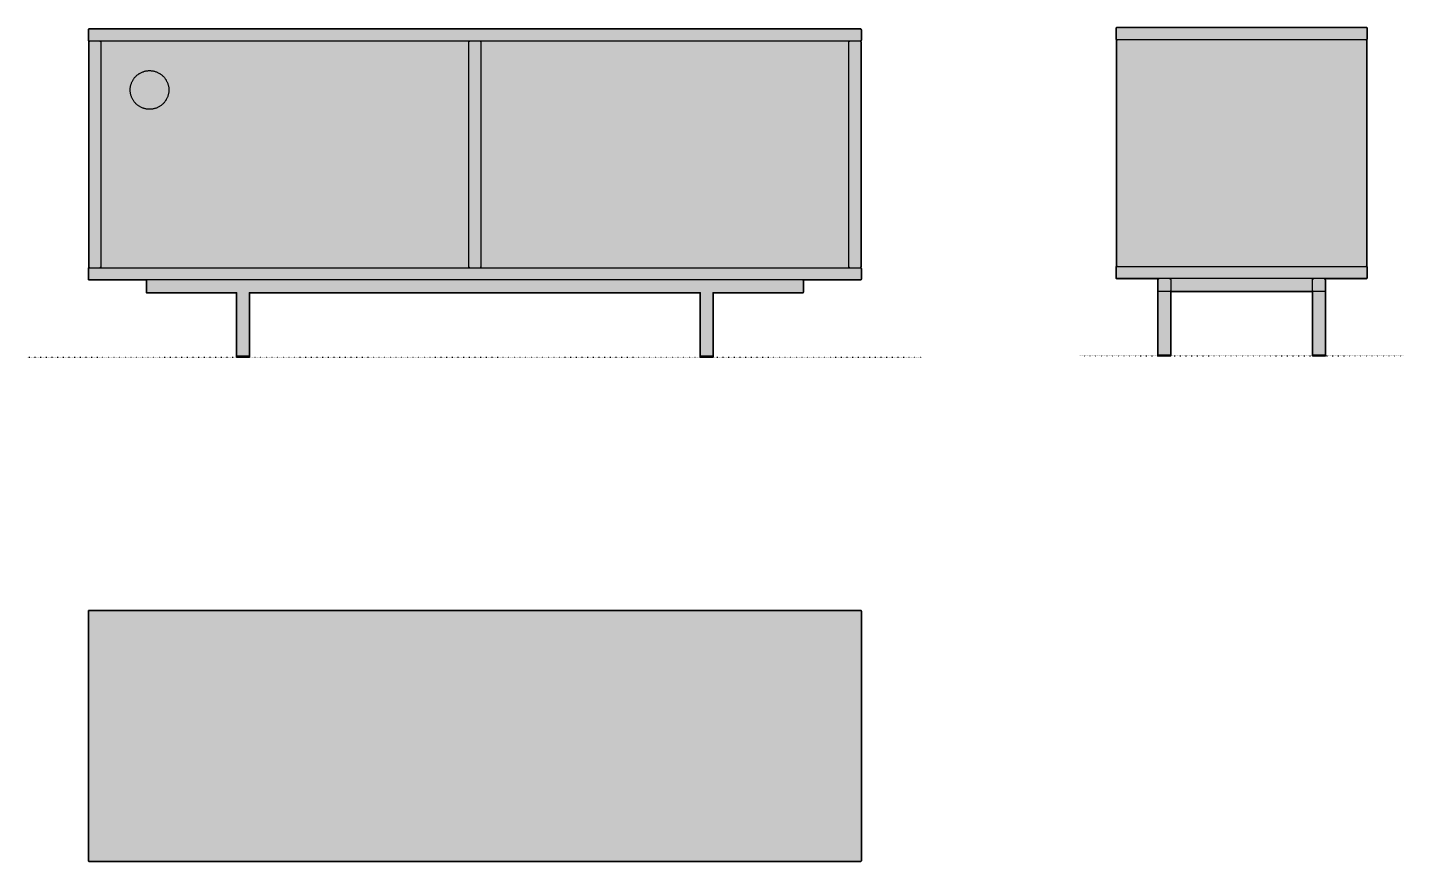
# Model space of a CAD drawing. Header units: millimetres. Extents: x 0 to 2136, y -783 to 512.
import ezdxf

# ---------------------------------------------------------------- set-up
doc = ezdxf.new("R2010")
doc.units = ezdxf.units.MM
doc.linetypes.add('Dots', pattern=[1, 0, -1])
doc.layers.add('Blocks', color=7, linetype='Continuous')
doc.layers.add('Blocks$Fill', color=7, linetype='Continuous', true_color=0xffffff)
for name, color, linetype, lineweight, true_color in [('Blocks$Inner', 7, 'Continuous', 25, 0x007f00), ('Blocks$Outline', 7, 'Continuous', 35, 0xff3f3f), ('Groud', 7, 'Dots', 25, 0x243775)]:
    doc.layers.add(name, color=color, linetype=linetype, lineweight=lineweight, true_color=true_color)

# ---------------------------------------------------------------- blocks, each defined once
blk = doc.blocks.new('Colour Floor Cabinet M Top')
at = {"layer": 'Blocks$Fill'}
blk.add_hatch(color=256, dxfattribs=at).paths.add_polyline_path([(1252.5, 162.6), (1252.5, 162.6), (1252.6, 162.6), (1252.6, 162.6), (1252.7, 162.6), (1252.7, 162.6), (1252.8, 162.6), (1252.8, 162.6), (1252.9, 162.5), (1252.9, 162.5), (1253, 162.5), (1253, 162.5), (1253, 162.5), (1253.1, 162.4), (1253.1, 162.4), (1253.2, 162.4), (1253.2, 162.4), (1253.3, 162.3), (1253.3, 162.3), (1253.3, 162.3), (1253.4, 162.2), (1253.4, 162.2), (1253.5, 162.2), (1253.5, 162.1), (1253.5, 162.1), (1253.6, 162.1), (1253.6, 162), (1253.6, 162), (1253.7, 161.9), (1253.7, 161.9), (1253.7, 161.9), (1253.7, 161.8), (1253.8, 161.8), (1253.8, 161.7), (1253.8, 161.7), (1253.8, 161.6), (1253.8, 161.6), (1253.8, 161.5), (1253.9, 161.5), (1253.9, 161.4), (1253.9, 161.4), (1253.9, 161.3), (1253.9, 161.3), (1253.9, 161.2), (1253.9, 161.2), (1253.9, 161.1), (1253.9, -225.9), (1253.9, -225.9), (1253.9, -226), (1253.9, -226), (1253.9, -226.1), (1253.9, -226.1), (1253.9, -226.2), (1253.9, -226.2), (1253.8, -226.3), (1253.8, -226.3), (1253.8, -226.4), (1253.8, -226.4), (1253.8, -226.5), (1253.8, -226.5), (1253.7, -226.6), (1253.7, -226.6), (1253.7, -226.7), (1253.7, -226.7), (1253.6, -226.7), (1253.6, -226.8), (1253.6, -226.8), (1253.5, -226.9), (1253.5, -226.9), (1253.5, -226.9), (1253.4, -227), (1253.4, -227), (1253.3, -227), (1253.3, -227.1), (1253.3, -227.1), (1253.2, -227.1), (1253.2, -227.2), (1253.1, -227.2), (1253.1, -227.2), (1253, -227.2), (1253, -227.3), (1253, -227.3), (1252.9, -227.3), (1252.9, -227.3), (1252.8, -227.3), (1252.8, -227.3), (1252.7, -227.4), (1252.7, -227.4), (1252.6, -227.4), (1252.6, -227.4), (1252.5, -227.4), (1252.5, -227.4), (1252.4, -227.4), (55.4, -227.4), (55.4, -227.4), (55.3, -227.4), (55.2, -227.4), (55.2, -227.4), (55.1, -227.4), (55.1, -227.4), (55, -227.3), (55, -227.3), (54.9, -227.3), (54.9, -227.3), (54.9, -227.3), (54.8, -227.3), (54.8, -227.2), (54.7, -227.2), (54.7, -227.2), (54.6, -227.2), (54.6, -227.1), (54.5, -227.1), (54.5, -227.1), (54.5, -227), (54.4, -227), (54.4, -227), (54.3, -226.9), (54.3, -226.9), (54.3, -226.9), (54.2, -226.8), (54.2, -226.8), (54.2, -226.7), (54.1, -226.7), (54.1, -226.7), (54.1, -226.6), (54.1, -226.6), (54, -226.5), (54, -226.5), (54, -226.4), (54, -226.4), (54, -226.3), (54, -226.3), (53.9, -226.2), (53.9, -226.2), (53.9, -226.1), (53.9, -226.1), (53.9, -226), (53.9, -226), (53.9, -225.9), (53.9, -225.9), (53.9, 161.1), (53.9, 161.2), (53.9, 161.2), (53.9, 161.3), (53.9, 161.3), (53.9, 161.4), (53.9, 161.4), (53.9, 161.5), (54, 161.5), (54, 161.6), (54, 161.6), (54, 161.7), (54, 161.7), (54, 161.8), (54.1, 161.8), (54.1, 161.9), (54.1, 161.9), (54.1, 161.9), (54.2, 162), (54.2, 162), (54.2, 162.1), (54.3, 162.1), (54.3, 162.1), (54.3, 162.2), (54.4, 162.2), (54.4, 162.2), (54.5, 162.3), (54.5, 162.3), (54.5, 162.3), (54.6, 162.4), (54.6, 162.4), (54.7, 162.4), (54.7, 162.4), (54.8, 162.5), (54.8, 162.5), (54.9, 162.5), (54.9, 162.5), (54.9, 162.5), (55, 162.6), (55, 162.6), (55.1, 162.6), (55.1, 162.6), (55.2, 162.6), (55.2, 162.6), (55.3, 162.6), (55.4, 162.6), (55.4, 162.6), (1252.4, 162.6)], flags=0)
at = {"layer": 'Blocks$Inner'}
blk.add_lwpolyline([(1252.5, 162.6), (1252.5, 162.6), (1252.6, 162.6), (1252.6, 162.6), (1252.7, 162.6), (1252.7, 162.6), (1252.8, 162.6), (1252.8, 162.6), (1252.9, 162.5), (1252.9, 162.5), (1253, 162.5), (1253, 162.5), (1253, 162.5), (1253.1, 162.4), (1253.1, 162.4), (1253.2, 162.4), (1253.2, 162.4), (1253.3, 162.3), (1253.3, 162.3), (1253.3, 162.3), (1253.4, 162.2), (1253.4, 162.2), (1253.5, 162.2), (1253.5, 162.1), (1253.5, 162.1), (1253.6, 162.1), (1253.6, 162), (1253.6, 162), (1253.7, 161.9), (1253.7, 161.9), (1253.7, 161.9), (1253.7, 161.8), (1253.8, 161.8), (1253.8, 161.7), (1253.8, 161.7), (1253.8, 161.6), (1253.8, 161.6), (1253.8, 161.5), (1253.9, 161.5), (1253.9, 161.4), (1253.9, 161.4), (1253.9, 161.3), (1253.9, 161.3), (1253.9, 161.2), (1253.9, 161.2), (1253.9, 161.1), (1253.9, -225.9), (1253.9, -225.9), (1253.9, -226), (1253.9, -226), (1253.9, -226.1), (1253.9, -226.1), (1253.9, -226.2), (1253.9, -226.2), (1253.8, -226.3), (1253.8, -226.3), (1253.8, -226.4), (1253.8, -226.4), (1253.8, -226.5), (1253.8, -226.5), (1253.7, -226.6), (1253.7, -226.6), (1253.7, -226.7), (1253.7, -226.7), (1253.6, -226.7), (1253.6, -226.8), (1253.6, -226.8), (1253.5, -226.9), (1253.5, -226.9), (1253.5, -226.9), (1253.4, -227), (1253.4, -227), (1253.3, -227), (1253.3, -227.1), (1253.3, -227.1), (1253.2, -227.1), (1253.2, -227.2), (1253.1, -227.2), (1253.1, -227.2), (1253, -227.2), (1253, -227.3), (1253, -227.3), (1252.9, -227.3), (1252.9, -227.3), (1252.8, -227.3), (1252.8, -227.3), (1252.7, -227.4), (1252.7, -227.4), (1252.6, -227.4), (1252.6, -227.4), (1252.5, -227.4), (1252.5, -227.4), (1252.4, -227.4), (55.4, -227.4), (55.4, -227.4), (55.3, -227.4), (55.2, -227.4), (55.2, -227.4), (55.1, -227.4), (55.1, -227.4), (55, -227.3), (55, -227.3), (54.9, -227.3), (54.9, -227.3), (54.9, -227.3), (54.8, -227.3), (54.8, -227.2), (54.7, -227.2), (54.7, -227.2), (54.6, -227.2), (54.6, -227.1), (54.5, -227.1), (54.5, -227.1), (54.5, -227), (54.4, -227), (54.4, -227), (54.3, -226.9), (54.3, -226.9), (54.3, -226.9), (54.2, -226.8), (54.2, -226.8), (54.2, -226.7), (54.1, -226.7), (54.1, -226.7), (54.1, -226.6), (54.1, -226.6), (54, -226.5), (54, -226.5), (54, -226.4), (54, -226.4), (54, -226.3), (54, -226.3), (53.9, -226.2), (53.9, -226.2), (53.9, -226.1), (53.9, -226.1), (53.9, -226), (53.9, -226), (53.9, -225.9), (53.9, -225.9), (53.9, 161.1), (53.9, 161.2), (53.9, 161.2), (53.9, 161.3), (53.9, 161.3), (53.9, 161.4), (53.9, 161.4), (53.9, 161.5), (54, 161.5), (54, 161.6), (54, 161.6), (54, 161.7), (54, 161.7), (54, 161.8), (54.1, 161.8), (54.1, 161.9), (54.1, 161.9), (54.1, 161.9), (54.2, 162), (54.2, 162), (54.2, 162.1), (54.3, 162.1), (54.3, 162.1), (54.3, 162.2), (54.4, 162.2), (54.4, 162.2), (54.5, 162.3), (54.5, 162.3), (54.5, 162.3), (54.6, 162.4), (54.6, 162.4), (54.7, 162.4), (54.7, 162.4), (54.8, 162.5), (54.8, 162.5), (54.9, 162.5), (54.9, 162.5), (54.9, 162.5), (55, 162.6), (55, 162.6), (55.1, 162.6), (55.1, 162.6), (55.2, 162.6), (55.2, 162.6), (55.3, 162.6), (55.4, 162.6), (55.4, 162.6), (1252.4, 162.6)], close=True, dxfattribs=at)
at = {"layer": 'Blocks$Outline'}
blk.add_lwpolyline([(1252.5, 162.6), (1252.5, 162.6), (1252.6, 162.6), (1252.6, 162.6), (1252.7, 162.6), (1252.7, 162.6), (1252.8, 162.6), (1252.8, 162.6), (1252.9, 162.5), (1252.9, 162.5), (1253, 162.5), (1253, 162.5), (1253, 162.5), (1253.1, 162.4), (1253.1, 162.4), (1253.2, 162.4), (1253.2, 162.4), (1253.3, 162.3), (1253.3, 162.3), (1253.3, 162.3), (1253.4, 162.2), (1253.4, 162.2), (1253.5, 162.2), (1253.5, 162.1), (1253.5, 162.1), (1253.6, 162.1), (1253.6, 162), (1253.6, 162), (1253.7, 161.9), (1253.7, 161.9), (1253.7, 161.9), (1253.7, 161.8), (1253.8, 161.8), (1253.8, 161.7), (1253.8, 161.7), (1253.8, 161.6), (1253.8, 161.6), (1253.8, 161.5), (1253.9, 161.5), (1253.9, 161.4), (1253.9, 161.4), (1253.9, 161.3), (1253.9, 161.3), (1253.9, 161.2), (1253.9, 161.2), (1253.9, 161.1), (1253.9, -225.9), (1253.9, -225.9), (1253.9, -226), (1253.9, -226), (1253.9, -226.1), (1253.9, -226.1), (1253.9, -226.2), (1253.9, -226.2), (1253.8, -226.3), (1253.8, -226.3), (1253.8, -226.4), (1253.8, -226.4), (1253.8, -226.5), (1253.8, -226.5), (1253.7, -226.6), (1253.7, -226.6), (1253.7, -226.7), (1253.7, -226.7), (1253.6, -226.7), (1253.6, -226.8), (1253.6, -226.8), (1253.5, -226.9), (1253.5, -226.9), (1253.5, -226.9), (1253.4, -227), (1253.4, -227), (1253.3, -227), (1253.3, -227.1), (1253.3, -227.1), (1253.2, -227.1), (1253.2, -227.2), (1253.1, -227.2), (1253.1, -227.2), (1253, -227.2), (1253, -227.3), (1253, -227.3), (1252.9, -227.3), (1252.9, -227.3), (1252.8, -227.3), (1252.8, -227.3), (1252.7, -227.4), (1252.7, -227.4), (1252.6, -227.4), (1252.6, -227.4), (1252.5, -227.4), (1252.5, -227.4), (1252.4, -227.4), (55.4, -227.4), (55.4, -227.4), (55.3, -227.4), (55.2, -227.4), (55.2, -227.4), (55.1, -227.4), (55.1, -227.4), (55, -227.3), (55, -227.3), (54.9, -227.3), (54.9, -227.3), (54.9, -227.3), (54.8, -227.3), (54.8, -227.2), (54.7, -227.2), (54.7, -227.2), (54.6, -227.2), (54.6, -227.1), (54.5, -227.1), (54.5, -227.1), (54.5, -227), (54.4, -227), (54.4, -227), (54.3, -226.9), (54.3, -226.9), (54.3, -226.9), (54.2, -226.8), (54.2, -226.8), (54.2, -226.7), (54.1, -226.7), (54.1, -226.7), (54.1, -226.6), (54.1, -226.6), (54, -226.5), (54, -226.5), (54, -226.4), (54, -226.4), (54, -226.3), (54, -226.3), (53.9, -226.2), (53.9, -226.2), (53.9, -226.1), (53.9, -226.1), (53.9, -226), (53.9, -226), (53.9, -225.9), (53.9, -225.9), (53.9, 161.1), (53.9, 161.2), (53.9, 161.2), (53.9, 161.3), (53.9, 161.3), (53.9, 161.4), (53.9, 161.4), (53.9, 161.5), (54, 161.5), (54, 161.6), (54, 161.6), (54, 161.7), (54, 161.7), (54, 161.8), (54.1, 161.8), (54.1, 161.9), (54.1, 161.9), (54.1, 161.9), (54.2, 162), (54.2, 162), (54.2, 162.1), (54.3, 162.1), (54.3, 162.1), (54.3, 162.2), (54.4, 162.2), (54.4, 162.2), (54.5, 162.3), (54.5, 162.3), (54.5, 162.3), (54.6, 162.4), (54.6, 162.4), (54.7, 162.4), (54.7, 162.4), (54.8, 162.5), (54.8, 162.5), (54.9, 162.5), (54.9, 162.5), (54.9, 162.5), (55, 162.6), (55, 162.6), (55.1, 162.6), (55.1, 162.6), (55.2, 162.6), (55.2, 162.6), (55.3, 162.6), (55.4, 162.6), (55.4, 162.6), (1252.4, 162.6)], close=True, dxfattribs=at)
blk = doc.blocks.new('Colour Floor Cabinet M Side')
at = {"layer": 'Blocks$Fill'}
blk.add_hatch(color=256, dxfattribs=at).paths.add_polyline_path([(141.9, -0.4), (141.9, -0.4), (141.9, -0.4), (141.9, -0.4), (141.9, -0.4), (141.9, -0.4), (141.9, -0.4), (141.9, -0.4), (141.9, -0.4), (141.9, -0.4), (141.9, -0.4), (141.9, -0.4), (141.9, -0.4), (142, -0.4), (142, -0.4), (142, -0.4), (142, -0.4), (142, -0.4), (142, -0.4), (142, -0.4), (142, -0.4), (142, -0.4), (142, -0.4), (142, -0.4), (142, -0.4), (142, -0.5), (142, -0.5), (142, -0.5), (142, -0.5), (142, -0.5), (142, -0.5), (142, -0.5), (142, -0.5), (142, -0.5), (142, -0.5), (142, -0.5), (142, -0.5), (142, -0.5), (142, -0.5), (142, -1.9), (142, -1.9), (142, -1.9), (142, -1.9), (142, -1.9), (142, -1.9), (142, -1.9), (142, -1.9), (142, -1.9), (142, -1.9), (142, -1.9), (142, -1.9), (142, -1.9), (142, -1.9), (142, -1.9), (142, -1.9), (142, -1.9), (142, -1.9), (142, -1.9), (142, -1.9), (142, -1.9), (142, -1.9), (142, -1.9), (142, -1.9), (142, -1.9), (141.9, -1.9), (141.9, -1.9), (141.9, -1.9), (141.9, -1.9), (141.9, -1.9), (141.9, -1.9), (141.9, -1.9), (141.9, -1.9), (141.9, -1.9), (141.9, -1.9), (141.9, -1.9), (141.9, -1.9), (141.9, -1.9), (141.9, -1.9), (141.9, -1.9), (141.9, -1.9), (141.9, -1.9), (141.9, -1.9), (141.9, -1.9), (141.9, -1.9), (141.9, -1.9), (122, -1.9), (122, -1.9), (122, -1.9), (122, -1.9), (122, -1.9), (122, -1.9), (122, -1.9), (122, -1.9), (122, -1.9), (122, -1.9), (122, -1.9), (122, -1.9), (122, -1.9), (122, -1.9), (122, -1.9), (122, -1.9), (122, -1.9), (122, -1.9), (122, -1.9), (122, -1.9), (122, -1.9), (122, -1.9), (122, -1.9), (122, -1.9), (122, -1.9), (122, -1.9), (122, -1.9), (122, -1.9), (122, -1.9), (122, -1.9), (122, -1.9), (122, -1.9), (122, -1.9), (122, -1.9), (122, -1.9), (122, -1.9), (122, -1.9), (122, -1.9), (122, -1.9), (122, -1.9), (122, -1.9), (122, -1.9), (122, -1.9), (122, -1.9), (122, -1.9), (122, -1.9), (122, -0.5), (122, -0.5), (122, -0.5), (122, -0.5), (122, -0.5), (122, -0.5), (122, -0.5), (122, -0.5), (122, -0.5), (122, -0.5), (122, -0.5), (122, -0.5), (122, -0.5), (122, -0.4), (122, -0.4), (122, -0.4), (122, -0.4), (122, -0.4), (122, -0.4), (122, -0.4), (122, -0.4), (122, -0.4), (122, -0.4), (122, -0.4), (122, -0.4), (122, -0.4), (122, -0.4), (122, -0.4), (122, -0.4), (122, -0.4), (122, -0.4), (122, -0.4), (122, -0.4), (122, -0.4), (122, -0.4), (122, -0.4), (122, -0.4), (122, -0.4), (122, -0.4), (122, -0.4), (122, -0.4), (122, -0.4), (122, -0.4), (122, 100.1), (122, 116.1), (122, 116.2), (122, 116.3), (122, 116.4), (122, 116.4), (122, 116.5), (122, 116.6), (122, 116.6), (122.1, 116.7), (122.1, 116.7), (122.1, 116.8), (122.1, 116.9), (122.2, 116.9), (122.2, 117), (122.2, 117.1), (122.3, 117.1), (122.3, 117.2), (122.3, 117.2), (122.4, 117.3), (122.4, 117.3), (122.5, 117.4), (122.5, 117.4), (122.6, 117.5), (122.6, 117.5), (122.7, 117.6), (122.7, 117.6), (122.8, 117.7), (122.8, 117.7), (122.9, 117.8), (122.9, 117.8), (123, 117.8), (123, 117.9), (123.1, 117.9), (123.2, 117.9), (123.2, 117.9), (123.3, 118), (123.4, 118), (123.4, 118), (123.5, 118), (123.6, 118), (123.6, 118), (123.7, 118.1), (123.8, 118.1), (123.8, 118.1), (123.9, 118.1), (124, 118.1), (58.4, 118.1), (58.4, 118.1), (58.3, 118.1), (58.3, 118.1), (58.2, 118.1), (58.2, 118.1), (58.1, 118.1), (58.1, 118.1), (58, 118.1), (58, 118.2), (57.9, 118.2), (57.9, 118.2), (57.8, 118.2), (57.8, 118.2), (57.7, 118.3), (57.7, 118.3), (57.6, 118.3), (57.6, 118.4), (57.6, 118.4), (57.5, 118.4), (57.5, 118.4), (57.4, 118.5), (57.4, 118.5), (57.4, 118.6), (57.3, 118.6), (57.3, 118.6), (57.3, 118.7), (57.2, 118.7), (57.2, 118.8), (57.2, 118.8), (57.2, 118.8), (57.1, 118.9), (57.1, 118.9), (57.1, 119), (57.1, 119), (57.1, 119.1), (57, 119.1), (57, 119.2), (57, 119.2), (57, 119.3), (57, 119.3), (57, 119.4), (57, 119.4), (57, 119.5), (57, 119.5), (57, 119.6), (57, 135.6), (57, 135.7), (57, 135.7), (57, 135.8), (57, 135.8), (57, 135.9), (57, 135.9), (57, 136), (57, 136), (57.1, 136.1), (57.1, 136.1), (57.1, 136.2), (57.1, 136.2), (57.1, 136.3), (57.2, 136.3), (57.2, 136.4), (57.2, 136.4), (57.2, 136.4), (57.3, 136.5), (57.3, 136.5), (57.3, 136.6), (57.4, 136.6), (57.4, 136.6), (57.4, 136.7), (57.5, 136.7), (57.5, 136.7), (57.6, 136.8), (57.6, 136.8), (57.6, 136.8), (57.7, 136.9), (57.7, 136.9), (57.8, 136.9), (57.8, 136.9), (57.9, 137), (57.9, 137), (58, 137), (58, 137), (58.1, 137), (58.1, 137), (58.2, 137), (58.2, 137.1), (58.3, 137.1), (58.3, 137.1), (58.4, 137.1), (58.4, 137.1), (58.5, 137.1), (58.9, 137.1), (58.8, 137.1), (58.8, 137.1), (58.7, 137.1), (58.7, 137.1), (58.6, 137.1), (58.6, 137.1), (58.5, 137.1), (58.5, 137.2), (58.4, 137.2), (58.4, 137.2), (58.3, 137.2), (58.3, 137.2), (58.2, 137.3), (58.2, 137.3), (58.1, 137.3), (58.1, 137.4), (58.1, 137.4), (58, 137.4), (58, 137.4), (57.9, 137.5), (57.9, 137.5), (57.9, 137.6), (57.8, 137.6), (57.8, 137.6), (57.8, 137.7), (57.7, 137.7), (57.7, 137.8), (57.7, 137.8), (57.7, 137.8), (57.6, 137.9), (57.6, 137.9), (57.6, 138), (57.6, 138), (57.6, 138.1), (57.5, 138.1), (57.5, 138.2), (57.5, 138.2), (57.5, 138.3), (57.5, 138.3), (57.5, 138.4), (57.5, 138.4), (57.5, 138.5), (57.5, 138.5), (57.5, 138.6), (57.5, 487.6), (57.5, 487.7), (57.5, 487.7), (57.5, 487.8), (57.5, 487.8), (57.5, 487.9), (57.5, 487.9), (57.5, 488), (57.5, 488), (57.6, 488.1), (57.6, 488.1), (57.6, 488.2), (57.6, 488.2), (57.6, 488.3), (57.7, 488.3), (57.7, 488.4), (57.7, 488.4), (57.7, 488.4), (57.8, 488.5), (57.8, 488.5), (57.8, 488.6), (57.9, 488.6), (57.9, 488.6), (57.9, 488.7), (58, 488.7), (58, 488.7), (58.1, 488.8), (58.1, 488.8), (58.1, 488.8), (58.2, 488.9), (58.2, 488.9), (58.3, 488.9), (58.3, 488.9), (58.4, 489), (58.4, 489), (58.5, 489), (58.5, 489), (58.6, 489), (58.6, 489), (58.7, 489), (58.7, 489.1), (58.8, 489.1), (58.8, 489.1), (58.9, 489.1), (58.9, 489.1), (58.4, 489.1), (58.4, 489.1), (58.3, 489.1), (58.3, 489.1), (58.2, 489.1), (58.2, 489.1), (58.1, 489.1), (58.1, 489.1), (58, 489.1), (58, 489.2), (57.9, 489.2), (57.9, 489.2), (57.8, 489.2), (57.8, 489.2), (57.7, 489.3), (57.7, 489.3), (57.6, 489.3), (57.6, 489.4), (57.6, 489.4), (57.5, 489.4), (57.5, 489.4), (57.4, 489.5), (57.4, 489.5), (57.4, 489.6), (57.3, 489.6), (57.3, 489.6), (57.3, 489.7), (57.2, 489.7), (57.2, 489.8), (57.2, 489.8), (57.2, 489.8), (57.1, 489.9), (57.1, 489.9), (57.1, 490), (57.1, 490), (57.1, 490.1), (57, 490.1), (57, 490.2), (57, 490.2), (57, 490.3), (57, 490.3), (57, 490.4), (57, 490.4), (57, 490.5), (57, 490.5), (57, 490.6), (57, 506.6), (57, 506.7), (57, 506.7), (57, 506.8), (57, 506.8), (57, 506.9), (57, 506.9), (57, 507), (57, 507), (57.1, 507.1), (57.1, 507.1), (57.1, 507.2), (57.1, 507.2), (57.1, 507.3), (57.2, 507.3), (57.2, 507.4), (57.2, 507.4), (57.2, 507.4), (57.3, 507.5), (57.3, 507.5), (57.3, 507.6), (57.4, 507.6), (57.4, 507.6), (57.4, 507.7), (57.5, 507.7), (57.5, 507.7), (57.6, 507.8), (57.6, 507.8), (57.6, 507.8), (57.7, 507.9), (57.7, 507.9), (57.8, 507.9), (57.8, 507.9), (57.9, 508), (57.9, 508), (58, 508), (58, 508), (58.1, 508), (58.1, 508), (58.2, 508), (58.2, 508.1), (58.3, 508.1), (58.3, 508.1), (58.4, 508.1), (58.4, 508.1), (58.5, 508.1), (445.5, 508.1), (445.6, 508.1), (445.6, 508.1), (445.7, 508.1), (445.7, 508.1), (445.8, 508), (445.8, 508), (445.9, 508), (445.9, 508), (446, 508), (446, 508), (446.1, 508), (446.1, 507.9), (446.2, 507.9), (446.2, 507.9), (446.2, 507.9), (446.3, 507.8), (446.3, 507.8), (446.4, 507.8), (446.4, 507.7), (446.5, 507.7), (446.5, 507.7), (446.5, 507.6), (446.6, 507.6), (446.6, 507.6), (446.6, 507.5), (446.7, 507.5), (446.7, 507.4), (446.7, 507.4), (446.7, 507.4), (446.8, 507.3), (446.8, 507.3), (446.8, 507.2), (446.8, 507.2), (446.9, 507.1), (446.9, 507.1), (446.9, 507), (446.9, 507), (446.9, 506.9), (446.9, 506.9), (446.9, 506.8), (447, 506.8), (447, 506.7), (447, 506.7), (447, 506.6), (447, 506.6), (447, 490.5), (447, 490.5), (447, 490.4), (447, 490.4), (446.9, 490.3), (446.9, 490.3), (446.9, 490.2), (446.9, 490.2), (446.9, 490.1), (446.9, 490.1), (446.9, 490), (446.8, 490), (446.8, 489.9), (446.8, 489.9), (446.8, 489.8), (446.7, 489.8), (446.7, 489.8), (446.7, 489.7), (446.7, 489.7), (446.6, 489.6), (446.6, 489.6), (446.6, 489.6), (446.5, 489.5), (446.5, 489.5), (446.5, 489.4), (446.4, 489.4), (446.4, 489.4), (446.3, 489.4), (446.3, 489.3), (446.2, 489.3), (446.2, 489.3), (446.2, 489.2), (446.1, 489.2), (446.1, 489.2), (446, 489.2), (446, 489.2), (445.9, 489.1), (445.9, 489.1), (445.8, 489.1), (445.8, 489.1), (445.7, 489.1), (445.7, 489.1), (445.6, 489.1), (445.6, 489.1), (445.5, 489.1), (445.5, 489.1), (445, 489.1), (445, 489.1), (445.1, 489.1), (445.1, 489.1), (445.2, 489.1), (445.2, 489.1), (445.3, 489), (445.3, 489), (445.4, 489), (445.4, 489), (445.5, 489), (445.5, 489), (445.6, 489), (445.6, 488.9), (445.7, 488.9), (445.7, 488.9), (445.7, 488.9), (445.8, 488.8), (445.8, 488.8), (445.9, 488.8), (445.9, 488.7), (446, 488.7), (446, 488.7), (446, 488.6), (446.1, 488.6), (446.1, 488.6), (446.1, 488.5), (446.2, 488.5), (446.2, 488.4), (446.2, 488.4), (446.2, 488.4), (446.3, 488.3), (446.3, 488.3), (446.3, 488.2), (446.3, 488.2), (446.4, 488.1), (446.4, 488.1), (446.4, 488), (446.4, 488), (446.4, 487.9), (446.4, 487.9), (446.4, 487.8), (446.5, 487.8), (446.5, 487.7), (446.5, 487.7), (446.5, 487.6), (446.5, 487.6), (446.5, 138.5), (446.5, 138.5), (446.5, 138.4), (446.5, 138.4), (446.4, 138.3), (446.4, 138.3), (446.4, 138.2), (446.4, 138.2), (446.4, 138.1), (446.4, 138.1), (446.4, 138), (446.3, 138), (446.3, 137.9), (446.3, 137.9), (446.3, 137.8), (446.2, 137.8), (446.2, 137.8), (446.2, 137.7), (446.2, 137.7), (446.1, 137.6), (446.1, 137.6), (446.1, 137.6), (446, 137.5), (446, 137.5), (446, 137.4), (445.9, 137.4), (445.9, 137.4), (445.8, 137.4), (445.8, 137.3), (445.7, 137.3), (445.7, 137.3), (445.7, 137.2), (445.6, 137.2), (445.6, 137.2), (445.5, 137.2), (445.5, 137.2), (445.4, 137.1), (445.4, 137.1), (445.3, 137.1), (445.3, 137.1), (445.2, 137.1), (445.2, 137.1), (445.1, 137.1), (445.1, 137.1), (445, 137.1), (445.5, 137.1), (445.6, 137.1), (445.6, 137.1), (445.7, 137.1), (445.7, 137.1), (445.8, 137), (445.8, 137), (445.9, 137), (445.9, 137), (446, 137), (446, 137), (446.1, 137), (446.1, 136.9), (446.2, 136.9), (446.2, 136.9), (446.2, 136.9), (446.3, 136.8), (446.3, 136.8), (446.4, 136.8), (446.4, 136.7), (446.5, 136.7), (446.5, 136.7), (446.5, 136.6), (446.6, 136.6), (446.6, 136.6), (446.6, 136.5), (446.7, 136.5), (446.7, 136.4), (446.7, 136.4), (446.7, 136.4), (446.8, 136.3), (446.8, 136.3), (446.8, 136.2), (446.8, 136.2), (446.9, 136.1), (446.9, 136.1), (446.9, 136), (446.9, 136), (446.9, 135.9), (446.9, 135.9), (446.9, 135.8), (447, 135.8), (447, 135.7), (447, 135.7), (447, 135.6), (447, 135.6), (447, 119.5), (447, 119.5), (447, 119.4), (447, 119.4), (446.9, 119.3), (446.9, 119.3), (446.9, 119.2), (446.9, 119.2), (446.9, 119.1), (446.9, 119.1), (446.9, 119), (446.8, 119), (446.8, 118.9), (446.8, 118.9), (446.8, 118.8), (446.7, 118.8), (446.7, 118.8), (446.7, 118.7), (446.7, 118.7), (446.6, 118.6), (446.6, 118.6), (446.6, 118.6), (446.5, 118.5), (446.5, 118.5), (446.5, 118.4), (446.4, 118.4), (446.4, 118.4), (446.3, 118.4), (446.3, 118.3), (446.2, 118.3), (446.2, 118.3), (446.2, 118.2), (446.1, 118.2), (446.1, 118.2), (446, 118.2), (446, 118.2), (445.9, 118.1), (445.9, 118.1), (445.8, 118.1), (445.8, 118.1), (445.7, 118.1), (445.7, 118.1), (445.6, 118.1), (445.6, 118.1), (445.5, 118.1), (445.5, 118.1), (380, 118.1), (380.1, 118.1), (380.2, 118.1), (380.2, 118.1), (380.3, 118), (380.4, 118), (380.4, 118), (380.5, 118), (380.6, 118), (380.6, 118), (380.7, 117.9), (380.8, 117.9), (380.8, 117.9), (380.9, 117.9), (380.9, 117.8), (381, 117.8), (381.1, 117.8), (381.1, 117.7), (381.2, 117.7), (381.2, 117.6), (381.3, 117.6), (381.3, 117.5), (381.4, 117.5), (381.4, 117.4), (381.5, 117.4), (381.5, 117.3), (381.6, 117.3), (381.6, 117.2), (381.6, 117.2), (381.7, 117.1), (381.7, 117.1), (381.7, 117), (381.8, 116.9), (381.8, 116.9), (381.8, 116.8), (381.9, 116.7), (381.9, 116.7), (381.9, 116.6), (381.9, 116.6), (381.9, 116.5), (381.9, 116.4), (381.9, 116.4), (382, 116.3), (382, 116.2), (382, 116.1), (382, 116.1), (382, 100.1), (382, -0.4), (381.9, -0.4), (381.9, -0.4), (381.9, -0.4), (381.9, -0.4), (381.9, -0.4), (381.9, -0.4), (381.9, -0.4), (381.9, -0.4), (381.9, -0.4), (381.9, -0.4), (381.9, -0.4), (381.9, -0.4), (381.9, -0.4), (382, -0.4), (382, -0.4), (382, -0.4), (382, -0.4), (382, -0.4), (382, -0.4), (382, -0.4), (382, -0.4), (382, -0.4), (382, -0.4), (382, -0.4), (382, -0.4), (382, -0.5), (382, -0.5), (382, -0.5), (382, -0.5), (382, -0.5), (382, -0.5), (382, -0.5), (382, -0.5), (382, -0.5), (382, -0.5), (382, -0.5), (382, -0.5), (382, -0.5), (382, -0.5), (382, -1.9), (382, -1.9), (382, -1.9), (382, -1.9), (382, -1.9), (382, -1.9), (382, -1.9), (382, -1.9), (382, -1.9), (382, -1.9), (382, -1.9), (382, -1.9), (382, -1.9), (382, -1.9), (382, -1.9), (382, -1.9), (382, -1.9), (382, -1.9), (382, -1.9), (382, -1.9), (382, -1.9), (382, -1.9), (382, -1.9), (382, -1.9), (382, -1.9), (381.9, -1.9), (381.9, -1.9), (381.9, -1.9), (381.9, -1.9), (381.9, -1.9), (381.9, -1.9), (381.9, -1.9), (381.9, -1.9), (381.9, -1.9), (381.9, -1.9), (381.9, -1.9), (381.9, -1.9), (381.9, -1.9), (381.9, -1.9), (381.9, -1.9), (381.9, -1.9), (381.9, -1.9), (381.9, -1.9), (381.9, -1.9), (381.9, -1.9), (381.9, -1.9), (362, -1.9), (362, -1.9), (362, -1.9), (362, -1.9), (362, -1.9), (362, -1.9), (362, -1.9), (362, -1.9), (362, -1.9), (362, -1.9), (362, -1.9), (362, -1.9), (362, -1.9), (362, -1.9), (362, -1.9), (362, -1.9), (362, -1.9), (362, -1.9), (362, -1.9), (362, -1.9), (362, -1.9), (362, -1.9), (362, -1.9), (362, -1.9), (362, -1.9), (362, -1.9), (362, -1.9), (362, -1.9), (362, -1.9), (362, -1.9), (362, -1.9), (362, -1.9), (362, -1.9), (362, -1.9), (362, -1.9), (362, -1.9), (362, -1.9), (362, -1.9), (362, -1.9), (362, -1.9), (362, -1.9), (362, -1.9), (362, -1.9), (362, -1.9), (362, -1.9), (362, -1.9), (362, -0.5), (362, -0.5), (362, -0.5), (362, -0.5), (362, -0.5), (362, -0.5), (362, -0.5), (362, -0.5), (362, -0.5), (362, -0.5), (362, -0.5), (362, -0.5), (362, -0.5), (362, -0.4), (362, -0.4), (362, -0.4), (362, -0.4), (362, -0.4), (362, -0.4), (362, -0.4), (362, -0.4), (362, -0.4), (362, -0.4), (362, -0.4), (362, -0.4), (362, -0.4), (362, -0.4), (362, -0.4), (362, -0.4), (362, -0.4), (362, -0.4), (362, -0.4), (362, -0.4), (362, -0.4), (362, -0.4), (362, -0.4), (362, -0.4), (362, -0.4), (362, -0.4), (362, -0.4), (362, -0.4), (362, -0.4), (362, -0.4), (362, 98.1), (142, 98.1), (142, -0.4)], flags=0)
at = {"layer": 'Blocks$Inner'}
for points in [[(445.5, 491), (58.5, 491), (58.4, 491), (58.4, 491), (58.3, 491), (58.3, 491), (58.2, 491), (58.2, 491), (58.1, 491), (58.1, 491.1), (58, 491.1), (58, 491.1), (57.9, 491.1), (57.9, 491.1), (57.8, 491.1), (57.8, 491.2), (57.7, 491.2), (57.7, 491.2), (57.6, 491.2), (57.6, 491.3), (57.6, 491.3), (57.5, 491.3), (57.5, 491.4), (57.4, 491.4), (57.4, 491.4), (57.4, 491.5), (57.3, 491.5), (57.3, 491.6), (57.3, 491.6), (57.2, 491.6), (57.2, 491.7), (57.2, 491.7), (57.2, 491.8), (57.1, 491.8), (57.1, 491.9), (57.1, 491.9), (57.1, 491.9), (57.1, 492), (57, 492), (57, 492.1), (57, 492.1), (57, 492.2), (57, 492.2), (57, 492.3), (57, 492.3), (57, 492.4), (57, 492.4), (57, 492.5), (57, 508.5), (57, 508.6), (57, 508.6), (57, 508.7), (57, 508.7), (57, 508.8), (57, 508.8), (57, 508.9), (57, 508.9), (57, 509), (57.1, 509), (57.1, 509.1), (57.1, 509.1), (57.1, 509.1), (57.1, 509.2), (57.2, 509.2), (57.2, 509.3), (57.2, 509.3), (57.2, 509.4), (57.3, 509.4), (57.3, 509.4), (57.3, 509.5), (57.4, 509.5), (57.4, 509.6), (57.4, 509.6), (57.5, 509.6), (57.5, 509.7), (57.6, 509.7), (57.6, 509.7), (57.6, 509.8), (57.7, 509.8), (57.7, 509.8), (57.8, 509.8), (57.8, 509.9), (57.9, 509.9), (57.9, 509.9), (58, 509.9), (58, 509.9), (58.1, 509.9), (58.1, 510), (58.2, 510), (58.2, 510), (58.3, 510), (58.3, 510), (58.4, 510), (58.4, 510), (58.5, 510), (445.5, 510), (445.5, 510), (445.6, 510), (445.6, 510), (445.7, 510), (445.7, 510), (445.8, 510), (445.8, 510), (445.9, 509.9), (445.9, 509.9), (446, 509.9), (446, 509.9), (446.1, 509.9), (446.1, 509.9), (446.2, 509.8), (446.2, 509.8), (446.2, 509.8), (446.3, 509.8), (446.3, 509.7), (446.4, 509.7), (446.4, 509.7), (446.5, 509.6), (446.5, 509.6), (446.5, 509.6), (446.6, 509.5), (446.6, 509.5), (446.6, 509.4), (446.7, 509.4), (446.7, 509.4), (446.7, 509.3), (446.7, 509.3), (446.8, 509.2), (446.8, 509.2), (446.8, 509.1), (446.8, 509.1), (446.9, 509.1), (446.9, 509), (446.9, 509), (446.9, 508.9), (446.9, 508.9), (446.9, 508.8), (446.9, 508.8), (447, 508.7), (447, 508.7), (447, 508.6), (447, 508.6), (447, 508.5), (447, 492.5), (447, 492.4), (447, 492.4), (447, 492.3), (447, 492.3), (446.9, 492.2), (446.9, 492.2), (446.9, 492.1), (446.9, 492.1), (446.9, 492), (446.9, 492), (446.9, 491.9), (446.8, 491.9), (446.8, 491.9), (446.8, 491.8), (446.8, 491.8), (446.7, 491.7), (446.7, 491.7), (446.7, 491.6), (446.7, 491.6), (446.6, 491.6), (446.6, 491.5), (446.6, 491.5), (446.5, 491.4), (446.5, 491.4), (446.5, 491.4), (446.4, 491.3), (446.4, 491.3), (446.3, 491.3), (446.3, 491.2), (446.2, 491.2), (446.2, 491.2), (446.2, 491.2), (446.1, 491.1), (446.1, 491.1), (446, 491.1), (446, 491.1), (445.9, 491.1), (445.9, 491.1), (445.8, 491), (445.8, 491), (445.7, 491), (445.7, 491), (445.6, 491), (445.6, 491), (445.5, 491)], [(445.5, 120), (58.5, 120), (58.4, 120), (58.4, 120), (58.3, 120), (58.3, 120), (58.2, 120), (58.2, 120), (58.1, 120), (58.1, 120.1), (58, 120.1), (58, 120.1), (57.9, 120.1), (57.9, 120.1), (57.8, 120.1), (57.8, 120.2), (57.7, 120.2), (57.7, 120.2), (57.6, 120.2), (57.6, 120.3), (57.6, 120.3), (57.5, 120.3), (57.5, 120.4), (57.4, 120.4), (57.4, 120.4), (57.4, 120.5), (57.3, 120.5), (57.3, 120.6), (57.3, 120.6), (57.2, 120.6), (57.2, 120.7), (57.2, 120.7), (57.2, 120.8), (57.1, 120.8), (57.1, 120.9), (57.1, 120.9), (57.1, 120.9), (57.1, 121), (57, 121), (57, 121.1), (57, 121.1), (57, 121.2), (57, 121.2), (57, 121.3), (57, 121.3), (57, 121.4), (57, 121.4), (57, 121.5), (57, 137.5), (57, 137.6), (57, 137.6), (57, 137.7), (57, 137.7), (57, 137.8), (57, 137.8), (57, 137.9), (57, 137.9), (57, 138), (57.1, 138), (57.1, 138.1), (57.1, 138.1), (57.1, 138.1), (57.1, 138.2), (57.2, 138.2), (57.2, 138.3), (57.2, 138.3), (57.2, 138.4), (57.3, 138.4), (57.3, 138.4), (57.3, 138.5), (57.4, 138.5), (57.4, 138.6), (57.4, 138.6), (57.5, 138.6), (57.5, 138.7), (57.6, 138.7), (57.6, 138.7), (57.6, 138.8), (57.7, 138.8), (57.7, 138.8), (57.8, 138.8), (57.8, 138.9), (57.9, 138.9), (57.9, 138.9), (58, 138.9), (58, 138.9), (58.1, 138.9), (58.1, 139), (58.2, 139), (58.2, 139), (58.3, 139), (58.3, 139), (58.4, 139), (58.4, 139), (58.5, 139), (445.5, 139), (445.5, 139), (445.6, 139), (445.6, 139), (445.7, 139), (445.7, 139), (445.8, 139), (445.8, 139), (445.9, 138.9), (445.9, 138.9), (446, 138.9), (446, 138.9), (446.1, 138.9), (446.1, 138.9), (446.2, 138.8), (446.2, 138.8), (446.2, 138.8), (446.3, 138.8), (446.3, 138.7), (446.4, 138.7), (446.4, 138.7), (446.5, 138.6), (446.5, 138.6), (446.5, 138.6), (446.6, 138.5), (446.6, 138.5), (446.6, 138.4), (446.7, 138.4), (446.7, 138.4), (446.7, 138.3), (446.7, 138.3), (446.8, 138.2), (446.8, 138.2), (446.8, 138.1), (446.8, 138.1), (446.9, 138.1), (446.9, 138), (446.9, 138), (446.9, 137.9), (446.9, 137.9), (446.9, 137.8), (446.9, 137.8), (447, 137.7), (447, 137.7), (447, 137.6), (447, 137.6), (447, 137.5), (447, 121.5), (447, 121.4), (447, 121.4), (447, 121.3), (447, 121.3), (446.9, 121.2), (446.9, 121.2), (446.9, 121.1), (446.9, 121.1), (446.9, 121), (446.9, 121), (446.9, 120.9), (446.8, 120.9), (446.8, 120.9), (446.8, 120.8), (446.8, 120.8), (446.7, 120.7), (446.7, 120.7), (446.7, 120.6), (446.7, 120.6), (446.6, 120.6), (446.6, 120.5), (446.6, 120.5), (446.5, 120.4), (446.5, 120.4), (446.5, 120.4), (446.4, 120.3), (446.4, 120.3), (446.3, 120.3), (446.3, 120.2), (446.2, 120.2), (446.2, 120.2), (446.2, 120.2), (446.1, 120.1), (446.1, 120.1), (446, 120.1), (446, 120.1), (445.9, 120.1), (445.9, 120.1), (445.8, 120), (445.8, 120), (445.7, 120), (445.7, 120), (445.6, 120), (445.6, 120), (445.5, 120)]]:
    blk.add_lwpolyline(points, close=True, dxfattribs=at)
for points in [[(59, 139), (58.9, 139), (58.9, 139), (58.8, 139), (58.8, 139), (58.7, 139), (58.7, 139), (58.6, 139), (58.6, 139.1), (58.5, 139.1), (58.5, 139.1), (58.4, 139.1), (58.4, 139.1), (58.3, 139.1), (58.3, 139.2), (58.2, 139.2), (58.2, 139.2), (58.1, 139.2), (58.1, 139.3), (58.1, 139.3), (58, 139.3), (58, 139.4), (57.9, 139.4), (57.9, 139.4), (57.9, 139.5), (57.8, 139.5), (57.8, 139.6), (57.8, 139.6), (57.7, 139.6), (57.7, 139.7), (57.7, 139.7), (57.7, 139.8), (57.6, 139.8), (57.6, 139.9), (57.6, 139.9), (57.6, 139.9), (57.6, 140), (57.5, 140), (57.5, 140.1), (57.5, 140.1), (57.5, 140.2), (57.5, 140.2), (57.5, 140.3), (57.5, 140.3), (57.5, 140.4), (57.5, 140.4), (57.5, 140.5), (57.5, 489.5), (57.5, 489.6), (57.5, 489.6), (57.5, 489.7), (57.5, 489.7), (57.5, 489.8), (57.5, 489.8), (57.5, 489.9), (57.5, 489.9), (57.5, 490), (57.6, 490), (57.6, 490.1), (57.6, 490.1), (57.6, 490.1), (57.6, 490.2), (57.7, 490.2), (57.7, 490.3), (57.7, 490.3), (57.7, 490.4), (57.8, 490.4), (57.8, 490.4), (57.8, 490.5), (57.9, 490.5), (57.9, 490.6), (57.9, 490.6), (58, 490.6), (58, 490.7), (58.1, 490.7), (58.1, 490.7), (58.1, 490.8), (58.2, 490.8), (58.2, 490.8), (58.3, 490.8), (58.3, 490.9), (58.4, 490.9), (58.4, 490.9), (58.5, 490.9), (58.5, 490.9), (58.6, 490.9), (58.6, 491), (58.7, 491), (58.7, 491), (58.8, 491), (58.8, 491), (58.9, 491), (58.9, 491), (59, 491)], [(445, 491), (445, 491), (445.1, 491), (445.1, 491), (445.2, 491), (445.2, 491), (445.3, 491), (445.3, 491), (445.4, 490.9), (445.4, 490.9), (445.5, 490.9), (445.5, 490.9), (445.6, 490.9), (445.6, 490.9), (445.7, 490.8), (445.7, 490.8), (445.7, 490.8), (445.8, 490.8), (445.8, 490.7), (445.9, 490.7), (445.9, 490.7), (446, 490.6), (446, 490.6), (446, 490.6), (446.1, 490.5), (446.1, 490.5), (446.1, 490.4), (446.2, 490.4), (446.2, 490.4), (446.2, 490.3), (446.2, 490.3), (446.3, 490.2), (446.3, 490.2), (446.3, 490.1), (446.3, 490.1), (446.4, 490.1), (446.4, 490), (446.4, 490), (446.4, 489.9), (446.4, 489.9), (446.4, 489.8), (446.4, 489.8), (446.5, 489.7), (446.5, 489.7), (446.5, 489.6), (446.5, 489.6), (446.5, 489.5), (446.5, 140.5), (446.5, 140.4), (446.5, 140.4), (446.5, 140.3), (446.5, 140.3), (446.4, 140.2), (446.4, 140.2), (446.4, 140.1), (446.4, 140.1), (446.4, 140), (446.4, 140), (446.4, 139.9), (446.3, 139.9), (446.3, 139.9), (446.3, 139.8), (446.3, 139.8), (446.2, 139.7), (446.2, 139.7), (446.2, 139.6), (446.2, 139.6), (446.1, 139.6), (446.1, 139.5), (446.1, 139.5), (446, 139.4), (446, 139.4), (446, 139.4), (445.9, 139.3), (445.9, 139.3), (445.8, 139.3), (445.8, 139.2), (445.7, 139.2), (445.7, 139.2), (445.7, 139.2), (445.6, 139.1), (445.6, 139.1), (445.5, 139.1), (445.5, 139.1), (445.4, 139.1), (445.4, 139.1), (445.3, 139), (445.3, 139), (445.2, 139), (445.2, 139), (445.1, 139), (445.1, 139), (445, 139), (445, 139)], [(124, 120), (123.9, 120), (123.8, 120), (123.8, 120), (123.7, 120), (123.6, 120), (123.6, 120), (123.5, 119.9), (123.4, 119.9), (123.4, 119.9), (123.3, 119.9), (123.2, 119.9), (123.2, 119.8), (123.1, 119.8), (123, 119.8), (123, 119.7), (122.9, 119.7), (122.9, 119.7), (122.8, 119.6), (122.8, 119.6), (122.7, 119.6), (122.7, 119.5), (122.6, 119.5), (122.6, 119.4), (122.5, 119.4), (122.5, 119.3), (122.4, 119.3), (122.4, 119.2), (122.3, 119.2), (122.3, 119.1), (122.3, 119), (122.2, 119), (122.2, 118.9), (122.2, 118.9), (122.1, 118.8), (122.1, 118.7), (122.1, 118.7), (122.1, 118.6), (122, 118.5), (122, 118.5), (122, 118.4), (122, 118.3), (122, 118.3), (122, 118.2), (122, 118.1), (122, 118.1), (122, 118), (122, 102)], [(140, 120), (140, 120), (140.1, 120), (140.2, 120), (140.2, 120), (140.3, 120), (140.4, 120), (140.4, 119.9), (140.5, 119.9), (140.6, 119.9), (140.6, 119.9), (140.7, 119.9), (140.8, 119.8), (140.8, 119.8), (140.9, 119.8), (140.9, 119.7), (141, 119.7), (141.1, 119.7), (141.1, 119.6), (141.2, 119.6), (141.2, 119.6), (141.3, 119.5), (141.3, 119.5), (141.4, 119.4), (141.4, 119.4), (141.5, 119.3), (141.5, 119.3), (141.6, 119.2), (141.6, 119.2), (141.6, 119.1), (141.7, 119), (141.7, 119), (141.7, 118.9), (141.8, 118.9), (141.8, 118.8), (141.8, 118.7), (141.9, 118.7), (141.9, 118.6), (141.9, 118.5), (141.9, 118.5), (141.9, 118.4), (141.9, 118.3), (141.9, 118.3), (142, 118.2), (142, 118.1), (142, 118.1), (142, 118), (142, 102), (142, 101.9), (142, 101.9), (142, 101.8), (141.9, 101.7), (141.9, 101.7), (141.9, 101.6), (141.9, 101.5), (141.9, 101.5), (141.9, 101.4), (141.9, 101.3), (141.8, 101.3), (141.8, 101.2), (141.8, 101.1), (141.7, 101.1), (141.7, 101), (141.7, 101), (141.6, 100.9), (141.6, 100.8), (141.6, 100.8), (141.5, 100.7), (141.5, 100.7), (141.4, 100.6), (141.4, 100.6), (142, 100), (362, 100)], [(362.6, 100.6), (362, 100), (362, 1.5), (362, 1.5), (364, 1.5), (380, 1.5), (381.9, 1.5), (382, 1.5), (382, 102), (382, 101.9), (382, 101.9), (382, 101.8), (381.9, 101.7), (381.9, 101.7), (381.9, 101.6), (381.9, 101.5), (381.9, 101.5), (381.9, 101.4), (381.9, 101.3), (381.8, 101.3), (381.8, 101.2), (381.8, 101.1), (381.7, 101.1), (381.7, 101), (381.7, 101), (381.6, 100.9), (381.6, 100.8), (381.6, 100.8), (381.5, 100.7), (381.5, 100.7), (381.4, 100.6), (381.4, 100.6), (381.3, 100.5), (381.3, 100.5), (381.2, 100.4), (381.2, 100.4), (381.1, 100.4), (381.1, 100.3), (381, 100.3), (380.9, 100.3), (380.9, 100.2), (380.8, 100.2), (380.8, 100.2), (380.7, 100.1), (380.6, 100.1), (380.6, 100.1), (380.5, 100.1), (380.4, 100.1), (380.4, 100), (380.3, 100), (380.2, 100), (380.2, 100), (380.1, 100), (380, 100), (380, 100), (364, 100), (363.9, 100), (363.8, 100), (363.8, 100), (363.7, 100), (363.6, 100), (363.6, 100), (363.5, 100.1), (363.4, 100.1), (363.4, 100.1), (363.3, 100.1), (363.2, 100.1), (363.2, 100.2), (363.1, 100.2), (363, 100.2), (363, 100.3), (362.9, 100.3), (362.9, 100.3), (362.8, 100.4), (362.8, 100.4), (362.7, 100.4), (362.7, 100.5), (362.6, 100.5), (362.6, 100.6), (362.5, 100.6), (362.5, 100.7), (362.4, 100.7), (362.4, 100.8), (362.3, 100.8), (362.3, 100.9), (362.3, 101), (362.2, 101), (362.2, 101.1), (362.2, 101.1), (362.1, 101.2), (362.1, 101.3), (362.1, 101.3), (362.1, 101.4), (362, 101.5), (362, 101.5), (362, 101.6), (362, 101.7), (362, 101.7), (362, 101.8), (362, 101.9), (362, 101.9), (362, 102), (362, 118), (362, 118.1), (362, 118.1), (362, 118.2), (362, 118.3), (362, 118.3), (362, 118.4), (362, 118.5), (362, 118.5), (362.1, 118.6), (362.1, 118.7), (362.1, 118.7), (362.1, 118.8), (362.2, 118.9), (362.2, 118.9), (362.2, 119), (362.3, 119), (362.3, 119.1), (362.3, 119.2), (362.4, 119.2), (362.4, 119.3), (362.5, 119.3), (362.5, 119.4), (362.6, 119.4), (362.6, 119.5), (362.7, 119.5), (362.7, 119.6), (362.8, 119.6), (362.8, 119.6), (362.9, 119.7), (362.9, 119.7), (363, 119.7), (363, 119.8), (363.1, 119.8), (363.2, 119.8), (363.2, 119.9), (363.3, 119.9), (363.4, 119.9), (363.4, 119.9), (363.5, 119.9), (363.6, 120), (363.6, 120), (363.7, 120), (363.8, 120), (363.8, 120), (363.9, 120), (364, 120)], [(382, 102), (382, 118), (382, 118.1), (382, 118.1), (382, 118.2), (381.9, 118.3), (381.9, 118.3), (381.9, 118.4), (381.9, 118.5), (381.9, 118.5), (381.9, 118.6), (381.9, 118.7), (381.8, 118.7), (381.8, 118.8), (381.8, 118.9), (381.7, 118.9), (381.7, 119), (381.7, 119), (381.6, 119.1), (381.6, 119.2), (381.6, 119.2), (381.5, 119.3), (381.5, 119.3), (381.4, 119.4), (381.4, 119.4), (381.3, 119.5), (381.3, 119.5), (381.2, 119.6), (381.2, 119.6), (381.1, 119.6), (381.1, 119.7), (381, 119.7), (380.9, 119.7), (380.9, 119.8), (380.8, 119.8), (380.8, 119.8), (380.7, 119.9), (380.6, 119.9), (380.6, 119.9), (380.5, 119.9), (380.4, 119.9), (380.4, 120), (380.3, 120), (380.2, 120), (380.2, 120), (380.1, 120), (380, 120), (380, 120)], [(141.4, 100.6), (141.3, 100.5), (141.3, 100.5), (141.2, 100.4), (141.2, 100.4), (141.1, 100.4), (141.1, 100.3), (141, 100.3), (140.9, 100.3), (140.9, 100.2), (140.8, 100.2), (140.8, 100.2), (140.7, 100.1), (140.6, 100.1), (140.6, 100.1), (140.5, 100.1), (140.4, 100.1), (140.4, 100), (140.3, 100), (140.2, 100), (140.2, 100), (140.1, 100), (140, 100), (140, 100), (124, 100), (123.9, 100), (123.8, 100), (123.8, 100), (123.7, 100), (123.6, 100), (123.6, 100), (123.5, 100.1), (123.4, 100.1), (123.4, 100.1), (123.3, 100.1), (123.2, 100.1), (123.2, 100.2), (123.1, 100.2), (123, 100.2), (123, 100.3), (122.9, 100.3), (122.9, 100.3), (122.8, 100.4), (122.8, 100.4), (122.7, 100.4), (122.7, 100.5), (122.6, 100.5), (122.6, 100.6), (122.5, 100.6), (122.5, 100.7), (122.4, 100.7), (122.4, 100.8), (122.3, 100.8), (122.3, 100.9), (122.3, 101), (122.2, 101), (122.2, 101.1), (122.2, 101.1), (122.1, 101.2), (122.1, 101.3), (122.1, 101.3), (122.1, 101.4), (122, 101.5), (122, 101.5), (122, 101.6), (122, 101.7), (122, 101.7), (122, 101.8), (122, 101.9), (122, 101.9), (122, 102), (122, 1.5), (122, 1.5), (124, 1.5), (140, 1.5), (141.9, 1.5), (142, 1.5), (142, 100)], [(141.9, 1.5), (141.9, 1.5), (141.9, 1.5), (141.9, 1.5), (141.9, 1.5), (141.9, 1.5), (141.9, 1.5), (141.9, 1.5), (141.9, 1.5), (141.9, 1.5), (141.9, 1.5), (141.9, 1.5), (141.9, 1.5), (141.9, 1.5), (141.9, 1.5), (141.9, 1.5), (141.9, 1.5), (141.9, 1.5), (141.9, 1.5), (141.9, 1.5), (141.9, 1.5), (142, 1.5), (142, 1.5), (142, 1.5), (142, 1.5), (142, 1.5), (142, 1.5), (142, 1.5), (142, 1.5), (142, 1.5), (142, 1.5), (142, 1.5), (142, 1.5), (142, 1.5), (142, 1.5), (142, 1.5), (142, 1.5), (142, 1.5), (142, 1.5), (142, 1.5), (142, 1.5), (142, 1.5), (142, 1.5), (142, 1.5), (142, 1.5), (142, 1.5), (142, 1.4), (142, 0.1), (142, 0), (142, 0), (142, 0), (142, 0), (142, 0), (142, 0), (142, 0), (142, 0), (142, 0), (142, 0), (142, 0), (142, 0), (142, 0), (142, 0), (142, 0), (142, 0), (142, 0), (142, 0), (142, 0), (142, 0), (142, 0), (142, 0), (142, 0), (142, 0), (142, 0), (141.9, 0), (141.9, 0), (141.9, 0), (141.9, 0), (141.9, 0), (141.9, 0), (141.9, 0), (141.9, 0), (141.9, 0), (141.9, 0), (141.9, 0), (141.9, 0), (141.9, 0), (141.9, 0), (141.9, 0), (141.9, 0), (141.9, 0), (141.9, 0), (141.9, 0), (141.9, 0), (141.9, 0), (140, 0), (124, 0), (122, 0), (122, 0), (122, 0), (122, 0), (122, 0), (122, 0), (122, 0), (122, 0), (122, 0), (122, 0), (122, 0), (122, 0), (122, 0), (122, 0), (122, 0), (122, 0), (122, 0), (122, 0), (122, 0), (122, 0), (122, 0), (122, 0), (122, 0), (122, 0), (122, 0), (122, 0), (122, 0), (122, 0), (122, 0), (122, 0), (122, 0), (122, 0), (122, 0), (122, 0), (122, 0), (122, 0), (122, 0), (122, 0), (122, 0), (122, 0), (122, 0), (122, 0), (122, 0), (122, 0), (122, 0), (122, 0), (122, 0.1), (122, 1.4), (122, 1.5), (122, 1.5), (122, 1.5), (122, 1.5), (122, 1.5), (122, 1.5), (122, 1.5), (122, 1.5), (122, 1.5), (122, 1.5), (122, 1.5), (122, 1.5), (122, 1.5), (122, 1.5), (122, 1.5), (122, 1.5), (122, 1.5), (122, 1.5), (122, 1.5), (122, 1.5), (122, 1.5), (122, 1.5), (122, 1.5), (122, 1.5), (122, 1.5), (122, 1.5), (122, 1.5), (122, 1.5), (122, 1.5), (122, 1.5), (122, 1.5), (122, 1.5), (122, 1.5), (122, 1.5), (122, 1.5), (122, 1.5), (122, 1.5), (122, 1.5), (122, 1.5), (122, 1.5), (122, 1.5), (122, 1.5), (122, 1.5), (122, 1.5), (122, 1.5), (122, 1.5)], [(381.9, 1.5), (381.9, 1.5), (381.9, 1.5), (381.9, 1.5), (381.9, 1.5), (381.9, 1.5), (381.9, 1.5), (381.9, 1.5), (381.9, 1.5), (381.9, 1.5), (381.9, 1.5), (381.9, 1.5), (381.9, 1.5), (381.9, 1.5), (381.9, 1.5), (381.9, 1.5), (381.9, 1.5), (381.9, 1.5), (381.9, 1.5), (381.9, 1.5), (381.9, 1.5), (382, 1.5), (382, 1.5), (382, 1.5), (382, 1.5), (382, 1.5), (382, 1.5), (382, 1.5), (382, 1.5), (382, 1.5), (382, 1.5), (382, 1.5), (382, 1.5), (382, 1.5), (382, 1.5), (382, 1.5), (382, 1.5), (382, 1.5), (382, 1.5), (382, 1.5), (382, 1.5), (382, 1.5), (382, 1.5), (382, 1.5), (382, 1.5), (382, 1.5), (382, 1.4), (382, 0.1), (382, 0), (382, 0), (382, 0), (382, 0), (382, 0), (382, 0), (382, 0), (382, 0), (382, 0), (382, 0), (382, 0), (382, 0), (382, 0), (382, 0), (382, 0), (382, 0), (382, 0), (382, 0), (382, 0), (382, 0), (382, 0), (382, 0), (382, 0), (382, 0), (382, 0), (381.9, 0), (381.9, 0), (381.9, 0), (381.9, 0), (381.9, 0), (381.9, 0), (381.9, 0), (381.9, 0), (381.9, 0), (381.9, 0), (381.9, 0), (381.9, 0), (381.9, 0), (381.9, 0), (381.9, 0), (381.9, 0), (381.9, 0), (381.9, 0), (381.9, 0), (381.9, 0), (381.9, 0), (380, 0), (364, 0), (362, 0), (362, 0), (362, 0), (362, 0), (362, 0), (362, 0), (362, 0), (362, 0), (362, 0), (362, 0), (362, 0), (362, 0), (362, 0), (362, 0), (362, 0), (362, 0), (362, 0), (362, 0), (362, 0), (362, 0), (362, 0), (362, 0), (362, 0), (362, 0), (362, 0), (362, 0), (362, 0), (362, 0), (362, 0), (362, 0), (362, 0), (362, 0), (362, 0), (362, 0), (362, 0), (362, 0), (362, 0), (362, 0), (362, 0), (362, 0), (362, 0), (362, 0), (362, 0), (362, 0), (362, 0), (362, 0), (362, 0.1), (362, 1.4), (362, 1.5), (362, 1.5), (362, 1.5), (362, 1.5), (362, 1.5), (362, 1.5), (362, 1.5), (362, 1.5), (362, 1.5), (362, 1.5), (362, 1.5), (362, 1.5), (362, 1.5), (362, 1.5), (362, 1.5), (362, 1.5), (362, 1.5), (362, 1.5), (362, 1.5), (362, 1.5), (362, 1.5), (362, 1.5), (362, 1.5), (362, 1.5), (362, 1.5), (362, 1.5), (362, 1.5), (362, 1.5), (362, 1.5), (362, 1.5), (362, 1.5), (362, 1.5), (362, 1.5), (362, 1.5), (362, 1.5), (362, 1.5), (362, 1.5), (362, 1.5), (362, 1.5), (362, 1.5), (362, 1.5), (362, 1.5), (362, 1.5), (362, 1.5), (362, 1.5), (362, 1.5)]]:
    blk.add_lwpolyline(points, dxfattribs=at)
at = {"layer": 'Blocks$Outline'}
for points in [[(58.9, 491), (58.5, 491), (58.4, 491), (58.4, 491), (58.3, 491), (58.3, 491), (58.2, 491), (58.2, 491), (58.1, 491), (58.1, 491.1), (58, 491.1), (58, 491.1), (57.9, 491.1), (57.9, 491.1), (57.8, 491.1), (57.8, 491.2), (57.7, 491.2), (57.7, 491.2), (57.6, 491.2), (57.6, 491.3), (57.6, 491.3), (57.5, 491.3), (57.5, 491.4), (57.4, 491.4), (57.4, 491.4), (57.4, 491.5), (57.3, 491.5), (57.3, 491.6), (57.3, 491.6), (57.2, 491.6), (57.2, 491.7), (57.2, 491.7), (57.2, 491.8), (57.1, 491.8), (57.1, 491.9), (57.1, 491.9), (57.1, 491.9), (57.1, 492), (57, 492), (57, 492.1), (57, 492.1), (57, 492.2), (57, 492.2), (57, 492.3), (57, 492.3), (57, 492.4), (57, 492.4), (57, 492.5), (57, 508.5), (57, 508.6), (57, 508.6), (57, 508.7), (57, 508.7), (57, 508.8), (57, 508.8), (57, 508.9), (57, 508.9), (57, 509), (57.1, 509), (57.1, 509.1), (57.1, 509.1), (57.1, 509.1), (57.1, 509.2), (57.2, 509.2), (57.2, 509.3), (57.2, 509.3), (57.2, 509.4), (57.3, 509.4), (57.3, 509.4), (57.3, 509.5), (57.4, 509.5), (57.4, 509.6), (57.4, 509.6), (57.5, 509.6), (57.5, 509.7), (57.6, 509.7), (57.6, 509.7), (57.6, 509.8), (57.7, 509.8), (57.7, 509.8), (57.8, 509.8), (57.8, 509.9), (57.9, 509.9), (57.9, 509.9), (58, 509.9), (58, 509.9), (58.1, 509.9), (58.1, 510), (58.2, 510), (58.2, 510), (58.3, 510), (58.3, 510), (58.4, 510), (58.4, 510), (58.5, 510), (445.5, 510), (445.5, 510), (445.6, 510), (445.6, 510), (445.7, 510), (445.7, 510), (445.8, 510), (445.8, 510), (445.9, 509.9), (445.9, 509.9), (446, 509.9), (446, 509.9), (446.1, 509.9), (446.1, 509.9), (446.2, 509.8), (446.2, 509.8), (446.2, 509.8), (446.3, 509.8), (446.3, 509.7), (446.4, 509.7), (446.4, 509.7), (446.5, 509.6), (446.5, 509.6), (446.5, 509.6), (446.6, 509.5), (446.6, 509.5), (446.6, 509.4), (446.7, 509.4), (446.7, 509.4), (446.7, 509.3), (446.7, 509.3), (446.8, 509.2), (446.8, 509.2), (446.8, 509.1), (446.8, 509.1), (446.9, 509.1), (446.9, 509), (446.9, 509), (446.9, 508.9), (446.9, 508.9), (446.9, 508.8), (446.9, 508.8), (447, 508.7), (447, 508.7), (447, 508.6), (447, 508.6), (447, 508.5), (447, 492.5), (447, 492.4), (447, 492.4), (447, 492.3), (447, 492.3), (446.9, 492.2), (446.9, 492.2), (446.9, 492.1), (446.9, 492.1), (446.9, 492), (446.9, 492), (446.9, 491.9), (446.8, 491.9), (446.8, 491.9), (446.8, 491.8), (446.8, 491.8), (446.7, 491.7), (446.7, 491.7), (446.7, 491.6), (446.7, 491.6), (446.6, 491.6), (446.6, 491.5), (446.6, 491.5), (446.5, 491.4), (446.5, 491.4), (446.5, 491.4), (446.4, 491.3), (446.4, 491.3), (446.3, 491.3), (446.3, 491.2), (446.2, 491.2), (446.2, 491.2), (446.2, 491.2), (446.1, 491.1), (446.1, 491.1), (446, 491.1), (446, 491.1), (445.9, 491.1), (445.9, 491.1), (445.8, 491), (445.8, 491), (445.7, 491), (445.7, 491), (445.6, 491), (445.6, 491), (445.5, 491), (445.5, 491)], [(58.9, 139), (58.9, 139), (58.8, 139), (58.8, 139), (58.7, 139), (58.7, 139), (58.6, 139), (58.6, 139.1), (58.5, 139.1), (58.5, 139.1), (58.4, 139.1), (58.4, 139.1), (58.3, 139.1), (58.3, 139.2), (58.2, 139.2), (58.2, 139.2), (58.1, 139.2), (58.1, 139.3), (58.1, 139.3), (58, 139.3), (58, 139.4), (57.9, 139.4), (57.9, 139.4), (57.9, 139.5), (57.8, 139.5), (57.8, 139.6), (57.8, 139.6), (57.7, 139.6), (57.7, 139.7), (57.7, 139.7), (57.7, 139.8), (57.6, 139.8), (57.6, 139.9), (57.6, 139.9), (57.6, 139.9), (57.6, 140), (57.5, 140), (57.5, 140.1), (57.5, 140.1), (57.5, 140.2), (57.5, 140.2), (57.5, 140.3), (57.5, 140.3), (57.5, 140.4), (57.5, 140.4), (57.5, 140.5), (57.5, 489.5), (57.5, 489.6), (57.5, 489.6), (57.5, 489.7), (57.5, 489.7), (57.5, 489.8), (57.5, 489.8), (57.5, 489.9), (57.5, 489.9), (57.5, 490), (57.6, 490), (57.6, 490.1), (57.6, 490.1), (57.6, 490.1), (57.6, 490.2), (57.7, 490.2), (57.7, 490.3), (57.7, 490.3), (57.7, 490.4), (57.8, 490.4), (57.8, 490.4), (57.8, 490.5), (57.9, 490.5), (57.9, 490.6), (57.9, 490.6), (58, 490.6), (58, 490.7), (58.1, 490.7), (58.1, 490.7), (58.1, 490.8), (58.2, 490.8), (58.2, 490.8), (58.3, 490.8), (58.3, 490.9), (58.4, 490.9), (58.4, 490.9), (58.5, 490.9), (58.5, 490.9), (58.6, 490.9), (58.6, 491), (58.7, 491), (58.7, 491), (58.8, 491), (58.8, 491), (58.9, 491), (58.9, 491)], [(445.5, 491), (445, 491)], [(445, 491), (445, 491), (445.1, 491), (445.1, 491), (445.2, 491), (445.2, 491), (445.3, 491), (445.3, 491), (445.4, 490.9), (445.4, 490.9), (445.5, 490.9), (445.5, 490.9), (445.6, 490.9), (445.6, 490.9), (445.7, 490.8), (445.7, 490.8), (445.7, 490.8), (445.8, 490.8), (445.8, 490.7), (445.9, 490.7), (445.9, 490.7), (446, 490.6), (446, 490.6), (446, 490.6), (446.1, 490.5), (446.1, 490.5), (446.1, 490.4), (446.2, 490.4), (446.2, 490.4), (446.2, 490.3), (446.2, 490.3), (446.3, 490.2), (446.3, 490.2), (446.3, 490.1), (446.3, 490.1), (446.4, 490.1), (446.4, 490), (446.4, 490), (446.4, 489.9), (446.4, 489.9), (446.4, 489.8), (446.4, 489.8), (446.5, 489.7), (446.5, 489.7), (446.5, 489.6), (446.5, 489.6), (446.5, 489.5), (446.5, 140.5), (446.5, 140.4), (446.5, 140.4), (446.5, 140.3), (446.5, 140.3), (446.4, 140.2), (446.4, 140.2), (446.4, 140.1), (446.4, 140.1), (446.4, 140), (446.4, 140), (446.4, 139.9), (446.3, 139.9), (446.3, 139.9), (446.3, 139.8), (446.3, 139.8), (446.2, 139.7), (446.2, 139.7), (446.2, 139.6), (446.2, 139.6), (446.1, 139.6), (446.1, 139.5), (446.1, 139.5), (446, 139.4), (446, 139.4), (446, 139.4), (445.9, 139.3), (445.9, 139.3), (445.8, 139.3), (445.8, 139.2), (445.7, 139.2), (445.7, 139.2), (445.7, 139.2), (445.6, 139.1), (445.6, 139.1), (445.5, 139.1), (445.5, 139.1), (445.4, 139.1), (445.4, 139.1), (445.3, 139), (445.3, 139), (445.2, 139), (445.2, 139), (445.1, 139), (445.1, 139), (445, 139)], [(124, 120), (58.5, 120), (58.4, 120), (58.4, 120), (58.3, 120), (58.3, 120), (58.2, 120), (58.2, 120), (58.1, 120), (58.1, 120.1), (58, 120.1), (58, 120.1), (57.9, 120.1), (57.9, 120.1), (57.8, 120.1), (57.8, 120.2), (57.7, 120.2), (57.7, 120.2), (57.6, 120.2), (57.6, 120.3), (57.6, 120.3), (57.5, 120.3), (57.5, 120.4), (57.4, 120.4), (57.4, 120.4), (57.4, 120.5), (57.3, 120.5), (57.3, 120.6), (57.3, 120.6), (57.2, 120.6), (57.2, 120.7), (57.2, 120.7), (57.2, 120.8), (57.1, 120.8), (57.1, 120.9), (57.1, 120.9), (57.1, 120.9), (57.1, 121), (57, 121), (57, 121.1), (57, 121.1), (57, 121.2), (57, 121.2), (57, 121.3), (57, 121.3), (57, 121.4), (57, 121.4), (57, 121.5), (57, 137.5), (57, 137.6), (57, 137.6), (57, 137.7), (57, 137.7), (57, 137.8), (57, 137.8), (57, 137.9), (57, 137.9), (57, 138), (57.1, 138), (57.1, 138.1), (57.1, 138.1), (57.1, 138.1), (57.1, 138.2), (57.2, 138.2), (57.2, 138.3), (57.2, 138.3), (57.2, 138.4), (57.3, 138.4), (57.3, 138.4), (57.3, 138.5), (57.4, 138.5), (57.4, 138.6), (57.4, 138.6), (57.5, 138.6), (57.5, 138.7), (57.6, 138.7), (57.6, 138.7), (57.6, 138.8), (57.7, 138.8), (57.7, 138.8), (57.8, 138.8), (57.8, 138.9), (57.9, 138.9), (57.9, 138.9), (58, 138.9), (58, 138.9), (58.1, 138.9), (58.1, 139), (58.2, 139), (58.2, 139), (58.3, 139), (58.3, 139), (58.4, 139), (58.4, 139), (58.5, 139), (58.9, 139)], [(445, 139), (445.5, 139), (445.5, 139), (445.6, 139), (445.6, 139), (445.7, 139), (445.7, 139), (445.8, 139), (445.8, 139), (445.9, 138.9), (445.9, 138.9), (446, 138.9), (446, 138.9), (446.1, 138.9), (446.1, 138.9), (446.2, 138.8), (446.2, 138.8), (446.2, 138.8), (446.3, 138.8), (446.3, 138.7), (446.4, 138.7), (446.4, 138.7), (446.5, 138.6), (446.5, 138.6), (446.5, 138.6), (446.6, 138.5), (446.6, 138.5), (446.6, 138.4), (446.7, 138.4), (446.7, 138.4), (446.7, 138.3), (446.7, 138.3), (446.8, 138.2), (446.8, 138.2), (446.8, 138.1), (446.8, 138.1), (446.9, 138.1), (446.9, 138), (446.9, 138), (446.9, 137.9), (446.9, 137.9), (446.9, 137.8), (446.9, 137.8), (447, 137.7), (447, 137.7), (447, 137.6), (447, 137.6), (447, 137.5), (447, 121.5), (447, 121.4), (447, 121.4), (447, 121.3), (447, 121.3), (446.9, 121.2), (446.9, 121.2), (446.9, 121.1), (446.9, 121.1), (446.9, 121), (446.9, 121), (446.9, 120.9), (446.8, 120.9), (446.8, 120.9), (446.8, 120.8), (446.8, 120.8), (446.7, 120.7), (446.7, 120.7), (446.7, 120.6), (446.7, 120.6), (446.6, 120.6), (446.6, 120.5), (446.6, 120.5), (446.5, 120.4), (446.5, 120.4), (446.5, 120.4), (446.4, 120.3), (446.4, 120.3), (446.3, 120.3), (446.3, 120.2), (446.2, 120.2), (446.2, 120.2), (446.2, 120.2), (446.1, 120.1), (446.1, 120.1), (446, 120.1), (446, 120.1), (445.9, 120.1), (445.9, 120.1), (445.8, 120), (445.8, 120), (445.7, 120), (445.7, 120), (445.6, 120), (445.6, 120), (445.5, 120), (445.5, 120)], [(122, 102), (122, 118), (122, 118.1), (122, 118.1), (122, 118.2), (122, 118.3), (122, 118.3), (122, 118.4), (122, 118.5), (122, 118.5), (122.1, 118.6), (122.1, 118.7), (122.1, 118.7), (122.1, 118.8), (122.2, 118.9), (122.2, 118.9), (122.2, 119), (122.3, 119), (122.3, 119.1), (122.3, 119.2), (122.4, 119.2), (122.4, 119.3), (122.5, 119.3), (122.5, 119.4), (122.6, 119.4), (122.6, 119.5), (122.7, 119.5), (122.7, 119.6), (122.8, 119.6), (122.8, 119.6), (122.9, 119.7), (122.9, 119.7), (123, 119.7), (123, 119.8), (123.1, 119.8), (123.2, 119.8), (123.2, 119.9), (123.3, 119.9), (123.4, 119.9), (123.4, 119.9), (123.5, 119.9), (123.6, 120), (123.6, 120), (123.7, 120), (123.8, 120), (123.8, 120), (123.9, 120), (124, 120)], [(445.5, 120), (380, 120)], [(380, 120), (380, 120), (380.1, 120), (380.2, 120), (380.2, 120), (380.3, 120), (380.4, 120), (380.4, 119.9), (380.5, 119.9), (380.6, 119.9), (380.6, 119.9), (380.7, 119.9), (380.8, 119.8), (380.8, 119.8), (380.9, 119.8), (380.9, 119.7), (381, 119.7), (381.1, 119.7), (381.1, 119.6), (381.2, 119.6), (381.2, 119.6), (381.3, 119.5), (381.3, 119.5), (381.4, 119.4), (381.4, 119.4), (381.5, 119.3), (381.5, 119.3), (381.6, 119.2), (381.6, 119.2), (381.6, 119.1), (381.7, 119), (381.7, 119), (381.7, 118.9), (381.8, 118.9), (381.8, 118.8), (381.8, 118.7), (381.9, 118.7), (381.9, 118.6), (381.9, 118.5), (381.9, 118.5), (381.9, 118.4), (381.9, 118.3), (381.9, 118.3), (382, 118.2), (382, 118.1), (382, 118.1), (382, 118), (382, 102)], [(122, 1.5), (122, 1.5), (122, 102)], [(142, 100), (142, 1.5), (141.9, 1.5)], [(362, 100), (142, 100)], [(362, 1.5), (362, 1.5), (362, 100)], [(382, 102), (382, 1.5), (381.9, 1.5)], [(141.9, 1.5), (141.9, 1.5), (141.9, 1.5), (141.9, 1.5), (141.9, 1.5), (141.9, 1.5), (141.9, 1.5), (141.9, 1.5), (141.9, 1.5), (141.9, 1.5), (141.9, 1.5), (141.9, 1.5), (141.9, 1.5), (142, 1.5), (142, 1.5), (142, 1.5), (142, 1.5), (142, 1.5), (142, 1.5), (142, 1.5), (142, 1.5), (142, 1.5), (142, 1.5), (142, 1.5), (142, 1.5), (142, 1.5), (142, 1.5), (142, 1.5), (142, 1.5), (142, 1.5), (142, 1.5), (142, 1.5), (142, 1.5), (142, 1.5), (142, 1.5), (142, 1.5), (142, 1.5), (142, 1.5), (142, 1.4), (142, 0.1), (142, 0), (142, 0), (142, 0), (142, 0), (142, 0), (142, 0), (142, 0), (142, 0), (142, 0), (142, 0), (142, 0), (142, 0), (142, 0), (142, 0), (142, 0), (142, 0), (142, 0), (142, 0), (142, 0), (142, 0), (142, 0), (142, 0), (142, 0), (142, 0), (142, 0), (141.9, 0), (141.9, 0), (141.9, 0), (141.9, 0), (141.9, 0), (141.9, 0), (141.9, 0), (141.9, 0), (141.9, 0), (141.9, 0), (141.9, 0), (141.9, 0), (141.9, 0), (141.9, 0), (141.9, 0), (141.9, 0), (141.9, 0), (141.9, 0), (141.9, 0), (141.9, 0), (141.9, 0), (140, 0), (124, 0), (122, 0), (122, 0), (122, 0), (122, 0), (122, 0), (122, 0), (122, 0), (122, 0), (122, 0), (122, 0), (122, 0), (122, 0), (122, 0), (122, 0), (122, 0), (122, 0), (122, 0), (122, 0), (122, 0), (122, 0), (122, 0), (122, 0), (122, 0), (122, 0), (122, 0), (122, 0), (122, 0), (122, 0), (122, 0), (122, 0), (122, 0), (122, 0), (122, 0), (122, 0), (122, 0), (122, 0), (122, 0), (122, 0), (122, 0), (122, 0), (122, 0), (122, 0), (122, 0), (122, 0), (122, 0), (122, 0), (122, 0.1), (122, 1.4), (122, 1.5), (122, 1.5), (122, 1.5), (122, 1.5), (122, 1.5), (122, 1.5), (122, 1.5), (122, 1.5), (122, 1.5), (122, 1.5), (122, 1.5), (122, 1.5), (122, 1.5), (122, 1.5), (122, 1.5), (122, 1.5), (122, 1.5), (122, 1.5), (122, 1.5), (122, 1.5), (122, 1.5), (122, 1.5), (122, 1.5), (122, 1.5), (122, 1.5), (122, 1.5), (122, 1.5), (122, 1.5), (122, 1.5), (122, 1.5), (122, 1.5), (122, 1.5), (122, 1.5), (122, 1.5), (122, 1.5), (122, 1.5), (122, 1.5), (122, 1.5), (122, 1.5), (122, 1.5), (122, 1.5), (122, 1.5)], [(381.9, 1.5), (381.9, 1.5), (381.9, 1.5), (381.9, 1.5), (381.9, 1.5), (381.9, 1.5), (381.9, 1.5), (381.9, 1.5), (381.9, 1.5), (381.9, 1.5), (381.9, 1.5), (381.9, 1.5), (381.9, 1.5), (382, 1.5), (382, 1.5), (382, 1.5), (382, 1.5), (382, 1.5), (382, 1.5), (382, 1.5), (382, 1.5), (382, 1.5), (382, 1.5), (382, 1.5), (382, 1.5), (382, 1.5), (382, 1.5), (382, 1.5), (382, 1.5), (382, 1.5), (382, 1.5), (382, 1.5), (382, 1.5), (382, 1.5), (382, 1.5), (382, 1.5), (382, 1.5), (382, 1.5), (382, 1.4), (382, 0.1), (382, 0), (382, 0), (382, 0), (382, 0), (382, 0), (382, 0), (382, 0), (382, 0), (382, 0), (382, 0), (382, 0), (382, 0), (382, 0), (382, 0), (382, 0), (382, 0), (382, 0), (382, 0), (382, 0), (382, 0), (382, 0), (382, 0), (382, 0), (382, 0), (382, 0), (381.9, 0), (381.9, 0), (381.9, 0), (381.9, 0), (381.9, 0), (381.9, 0), (381.9, 0), (381.9, 0), (381.9, 0), (381.9, 0), (381.9, 0), (381.9, 0), (381.9, 0), (381.9, 0), (381.9, 0), (381.9, 0), (381.9, 0), (381.9, 0), (381.9, 0), (381.9, 0), (381.9, 0), (380, 0), (364, 0), (362, 0), (362, 0), (362, 0), (362, 0), (362, 0), (362, 0), (362, 0), (362, 0), (362, 0), (362, 0), (362, 0), (362, 0), (362, 0), (362, 0), (362, 0), (362, 0), (362, 0), (362, 0), (362, 0), (362, 0), (362, 0), (362, 0), (362, 0), (362, 0), (362, 0), (362, 0), (362, 0), (362, 0), (362, 0), (362, 0), (362, 0), (362, 0), (362, 0), (362, 0), (362, 0), (362, 0), (362, 0), (362, 0), (362, 0), (362, 0), (362, 0), (362, 0), (362, 0), (362, 0), (362, 0), (362, 0), (362, 0.1), (362, 1.4), (362, 1.5), (362, 1.5), (362, 1.5), (362, 1.5), (362, 1.5), (362, 1.5), (362, 1.5), (362, 1.5), (362, 1.5), (362, 1.5), (362, 1.5), (362, 1.5), (362, 1.5), (362, 1.5), (362, 1.5), (362, 1.5), (362, 1.5), (362, 1.5), (362, 1.5), (362, 1.5), (362, 1.5), (362, 1.5), (362, 1.5), (362, 1.5), (362, 1.5), (362, 1.5), (362, 1.5), (362, 1.5), (362, 1.5), (362, 1.5), (362, 1.5), (362, 1.5), (362, 1.5), (362, 1.5), (362, 1.5), (362, 1.5), (362, 1.5), (362, 1.5), (362, 1.5), (362, 1.5), (362, 1.5), (362, 1.5)]]:
    blk.add_lwpolyline(points, dxfattribs=at)
blk = doc.blocks.new('Colour Floor Cabinet M Front')
at = {"layer": 'Blocks$Fill'}
blk.add_hatch(color=256, dxfattribs=at).paths.add_polyline_path([(344.4, 1.3), (344.4, -0.1), (342.5, -0.1), (324.5, -0.1), (324.5, 1.3), (324.5, 1.4), (324.5, 1.4), (324.5, 1.4), (324.5, 1.4), (324.5, 1.4), (324.5, 1.4), (324.5, 1.4), (324.5, 1.4), (324.5, 1.4), (324.5, 1.4), (324.5, 1.4), (324.5, 1.4), (324.5, 1.4), (324.5, 1.4), (324.5, 1.4), (324.5, 1.4), (324.5, 1.4), (324.5, 1.4), (324.5, 1.4), (324.5, 1.4), (324.5, 1.4), (324.5, 1.4), (324.5, 1.4), (324.5, 1.4), (324.5, 1.4), (324.5, 1.4), (324.5, 1.4), (324.5, 1.4), (324.5, 1.4), (324.5, 1.4), (324.5, 1.4), (324.5, 1.4), (324.5, 1.4), (324.5, 1.4), (324.5, 1.4), (324.5, 1.4), (324.5, 1.4), (324.5, 1.4), (324.5, 1.4), (324.5, 99.9), (185.5, 99.9), (185.4, 99.9), (185.4, 99.9), (185.3, 99.9), (185.3, 99.9), (185.3, 99.9), (185.2, 99.9), (185.2, 99.9), (185.2, 99.9), (185.1, 99.9), (185.1, 100), (185.1, 100), (185.1, 100), (185, 100), (185, 100), (185, 100), (184.9, 100), (184.9, 100.1), (184.9, 100.1), (184.8, 100.1), (184.8, 100.1), (184.8, 100.1), (184.8, 100.2), (184.7, 100.2), (184.7, 100.2), (184.7, 100.2), (184.7, 100.3), (184.7, 100.3), (184.6, 100.3), (184.6, 100.4), (184.6, 100.4), (184.6, 100.4), (184.6, 100.4), (184.5, 100.5), (184.5, 100.5), (184.5, 100.5), (184.5, 100.6), (184.5, 100.6), (184.5, 100.6), (184.5, 100.7), (184.5, 100.7), (184.5, 100.7), (184.5, 100.8), (184.5, 100.8), (184.5, 100.8), (184.5, 100.9), (184.5, 100.9), (184.5, 118.9), (184.5, 119), (184.5, 119), (184.5, 119), (184.5, 119.1), (184.5, 119.1), (184.5, 119.1), (184.5, 119.2), (184.5, 119.2), (184.5, 119.2), (184.5, 119.3), (184.5, 119.3), (184.5, 119.3), (184.6, 119.4), (184.6, 119.4), (184.6, 119.4), (184.6, 119.4), (184.6, 119.5), (184.7, 119.5), (184.7, 119.5), (184.7, 119.6), (184.7, 119.6), (184.7, 119.6), (184.8, 119.6), (184.8, 119.7), (184.8, 119.7), (184.8, 119.7), (184.9, 119.7), (184.9, 119.7), (184.9, 119.8), (185, 119.8), (185, 119.8), (185, 119.8), (185.1, 119.8), (185.1, 119.8), (185.1, 119.8), (185.1, 119.9), (185.2, 119.9), (185.2, 119.9), (185.2, 119.9), (185.3, 119.9), (185.3, 119.9), (185.3, 119.9), (185.4, 119.9), (185.4, 119.9), (95.9, 119.9), (95.8, 119.9), (95.8, 119.9), (95.7, 119.9), (95.7, 119.9), (95.6, 119.9), (95.6, 119.9), (95.5, 120), (95.5, 120), (95.4, 120), (95.4, 120), (95.4, 120), (95.3, 120), (95.3, 120.1), (95.2, 120.1), (95.2, 120.1), (95.1, 120.1), (95.1, 120.2), (95, 120.2), (95, 120.2), (95, 120.3), (94.9, 120.3), (94.9, 120.3), (94.9, 120.4), (94.8, 120.4), (94.8, 120.5), (94.8, 120.5), (94.7, 120.5), (94.7, 120.6), (94.7, 120.6), (94.6, 120.7), (94.6, 120.7), (94.6, 120.8), (94.6, 120.8), (94.6, 120.8), (94.5, 120.9), (94.5, 120.9), (94.5, 121), (94.5, 121), (94.5, 121.1), (94.5, 121.1), (94.5, 121.2), (94.5, 121.2), (94.5, 121.3), (94.5, 121.3), (94.5, 121.4), (94.5, 137.5), (94.5, 137.5), (94.5, 137.6), (94.5, 137.6), (94.5, 137.7), (94.5, 137.7), (94.5, 137.8), (94.5, 137.8), (94.5, 137.9), (94.5, 137.9), (94.6, 138), (94.6, 138), (94.6, 138), (94.6, 138.1), (94.6, 138.1), (94.7, 138.2), (94.7, 138.2), (94.7, 138.3), (94.8, 138.3), (94.8, 138.3), (94.8, 138.4), (94.9, 138.4), (94.9, 138.5), (94.9, 138.5), (95, 138.5), (95, 138.6), (95, 138.6), (95.1, 138.6), (95.1, 138.7), (95.2, 138.7), (95.2, 138.7), (95.3, 138.7), (95.3, 138.8), (95.4, 138.8), (95.4, 138.8), (95.4, 138.8), (95.5, 138.8), (95.5, 138.8), (95.6, 138.9), (95.6, 138.9), (95.7, 138.9), (95.7, 138.9), (95.8, 138.9), (95.8, 138.9), (95.9, 138.9), (96, 138.9), (96.4, 138.9), (96.3, 138.9), (96.2, 138.9), (96.2, 138.9), (96.1, 138.9), (96.1, 138.9), (96, 139), (96, 139), (95.9, 139), (95.9, 139), (95.9, 139), (95.8, 139), (95.8, 139.1), (95.7, 139.1), (95.7, 139.1), (95.6, 139.1), (95.6, 139.2), (95.5, 139.2), (95.5, 139.2), (95.5, 139.3), (95.4, 139.3), (95.4, 139.3), (95.4, 139.4), (95.3, 139.4), (95.3, 139.5), (95.3, 139.5), (95.2, 139.5), (95.2, 139.6), (95.2, 139.6), (95.1, 139.7), (95.1, 139.7), (95.1, 139.8), (95.1, 139.8), (95.1, 139.8), (95, 139.9), (95, 139.9), (95, 140), (95, 140), (95, 140.1), (95, 140.1), (95, 140.2), (95, 140.2), (95, 140.3), (95, 140.3), (95, 140.4), (95, 489.5), (95, 489.5), (95, 489.6), (95, 489.6), (95, 489.7), (95, 489.7), (95, 489.8), (95, 489.8), (95, 489.9), (95, 489.9), (95.1, 490), (95.1, 490), (95.1, 490), (95.1, 490.1), (95.1, 490.1), (95.2, 490.2), (95.2, 490.2), (95.2, 490.3), (95.3, 490.3), (95.3, 490.3), (95.3, 490.4), (95.4, 490.4), (95.4, 490.5), (95.4, 490.5), (95.5, 490.5), (95.5, 490.6), (95.5, 490.6), (95.6, 490.6), (95.6, 490.7), (95.7, 490.7), (95.7, 490.7), (95.8, 490.7), (95.8, 490.8), (95.9, 490.8), (95.9, 490.8), (95.9, 490.8), (96, 490.8), (96, 490.8), (96.1, 490.9), (96.1, 490.9), (96.2, 490.9), (96.2, 490.9), (96.3, 490.9), (96.3, 490.9), (96.4, 490.9), (96.4, 490.9), (95.9, 490.9), (95.8, 490.9), (95.8, 490.9), (95.7, 490.9), (95.7, 490.9), (95.6, 490.9), (95.6, 490.9), (95.5, 491), (95.5, 491), (95.4, 491), (95.4, 491), (95.4, 491), (95.3, 491), (95.3, 491.1), (95.2, 491.1), (95.2, 491.1), (95.1, 491.1), (95.1, 491.2), (95, 491.2), (95, 491.2), (95, 491.3), (94.9, 491.3), (94.9, 491.3), (94.9, 491.4), (94.8, 491.4), (94.8, 491.5), (94.8, 491.5), (94.7, 491.5), (94.7, 491.6), (94.7, 491.6), (94.6, 491.7), (94.6, 491.7), (94.6, 491.8), (94.6, 491.8), (94.6, 491.8), (94.5, 491.9), (94.5, 491.9), (94.5, 492), (94.5, 492), (94.5, 492.1), (94.5, 492.1), (94.5, 492.2), (94.5, 492.2), (94.5, 492.3), (94.5, 492.3), (94.5, 492.4), (94.5, 508.5), (94.5, 508.5), (94.5, 508.6), (94.5, 508.6), (94.5, 508.7), (94.5, 508.7), (94.5, 508.8), (94.5, 508.8), (94.5, 508.9), (94.5, 508.9), (94.6, 509), (94.6, 509), (94.6, 509), (94.6, 509.1), (94.6, 509.1), (94.7, 509.2), (94.7, 509.2), (94.7, 509.3), (94.8, 509.3), (94.8, 509.3), (94.8, 509.4), (94.9, 509.4), (94.9, 509.5), (94.9, 509.5), (95, 509.5), (95, 509.6), (95, 509.6), (95.1, 509.6), (95.1, 509.7), (95.2, 509.7), (95.2, 509.7), (95.3, 509.7), (95.3, 509.8), (95.4, 509.8), (95.4, 509.8), (95.4, 509.8), (95.5, 509.8), (95.5, 509.8), (95.6, 509.9), (95.6, 509.9), (95.7, 509.9), (95.7, 509.9), (95.8, 509.9), (95.8, 509.9), (95.9, 509.9), (96, 509.9), (1293, 509.9), (1293.1, 509.9), (1293.1, 509.9), (1293.2, 509.9), (1293.2, 509.9), (1293.3, 509.9), (1293.3, 509.9), (1293.4, 509.8), (1293.4, 509.8), (1293.5, 509.8), (1293.5, 509.8), (1293.5, 509.8), (1293.6, 509.8), (1293.6, 509.7), (1293.7, 509.7), (1293.7, 509.7), (1293.8, 509.7), (1293.8, 509.6), (1293.9, 509.6), (1293.9, 509.6), (1293.9, 509.5), (1294, 509.5), (1294, 509.5), (1294, 509.4), (1294.1, 509.4), (1294.1, 509.3), (1294.1, 509.3), (1294.2, 509.3), (1294.2, 509.2), (1294.2, 509.2), (1294.3, 509.1), (1294.3, 509.1), (1294.3, 509), (1294.3, 509), (1294.3, 509), (1294.4, 508.9), (1294.4, 508.9), (1294.4, 508.8), (1294.4, 508.8), (1294.4, 508.7), (1294.4, 508.7), (1294.4, 508.6), (1294.4, 508.6), (1294.4, 508.5), (1294.5, 508.5), (1294.5, 508.4), (1294.5, 492.3), (1294.4, 492.3), (1294.4, 492.2), (1294.4, 492.2), (1294.4, 492.1), (1294.4, 492.1), (1294.4, 492), (1294.4, 492), (1294.4, 491.9), (1294.4, 491.9), (1294.3, 491.8), (1294.3, 491.8), (1294.3, 491.8), (1294.3, 491.7), (1294.3, 491.7), (1294.2, 491.6), (1294.2, 491.6), (1294.2, 491.5), (1294.1, 491.5), (1294.1, 491.5), (1294.1, 491.4), (1294, 491.4), (1294, 491.3), (1294, 491.3), (1293.9, 491.3), (1293.9, 491.2), (1293.9, 491.2), (1293.8, 491.2), (1293.8, 491.1), (1293.7, 491.1), (1293.7, 491.1), (1293.6, 491.1), (1293.6, 491), (1293.5, 491), (1293.5, 491), (1293.5, 491), (1293.4, 491), (1293.4, 491), (1293.3, 490.9), (1293.3, 490.9), (1293.2, 490.9), (1293.2, 490.9), (1293.1, 490.9), (1293.1, 490.9), (1293, 490.9), (1293, 490.9), (1292.5, 490.9), (1292.5, 490.9), (1292.6, 490.9), (1292.6, 490.9), (1292.7, 490.9), (1292.7, 490.9), (1292.8, 490.9), (1292.8, 490.9), (1292.9, 490.8), (1292.9, 490.8), (1293, 490.8), (1293, 490.8), (1293, 490.8), (1293.1, 490.8), (1293.1, 490.7), (1293.2, 490.7), (1293.2, 490.7), (1293.3, 490.7), (1293.3, 490.6), (1293.4, 490.6), (1293.4, 490.6), (1293.4, 490.5), (1293.5, 490.5), (1293.5, 490.5), (1293.5, 490.4), (1293.6, 490.4), (1293.6, 490.3), (1293.6, 490.3), (1293.7, 490.3), (1293.7, 490.2), (1293.7, 490.2), (1293.8, 490.1), (1293.8, 490.1), (1293.8, 490), (1293.8, 490), (1293.8, 490), (1293.9, 489.9), (1293.9, 489.9), (1293.9, 489.8), (1293.9, 489.8), (1293.9, 489.7), (1293.9, 489.7), (1293.9, 489.6), (1293.9, 489.6), (1293.9, 489.5), (1294, 489.5), (1294, 489.4), (1294, 140.3), (1293.9, 140.3), (1293.9, 140.2), (1293.9, 140.2), (1293.9, 140.1), (1293.9, 140.1), (1293.9, 140), (1293.9, 140), (1293.9, 139.9), (1293.9, 139.9), (1293.8, 139.8), (1293.8, 139.8), (1293.8, 139.8), (1293.8, 139.7), (1293.8, 139.7), (1293.7, 139.6), (1293.7, 139.6), (1293.7, 139.5), (1293.6, 139.5), (1293.6, 139.5), (1293.6, 139.4), (1293.5, 139.4), (1293.5, 139.3), (1293.5, 139.3), (1293.4, 139.3), (1293.4, 139.2), (1293.4, 139.2), (1293.3, 139.2), (1293.3, 139.1), (1293.2, 139.1), (1293.2, 139.1), (1293.1, 139.1), (1293.1, 139), (1293, 139), (1293, 139), (1293, 139), (1292.9, 139), (1292.9, 139), (1292.8, 138.9), (1292.8, 138.9), (1292.7, 138.9), (1292.7, 138.9), (1292.6, 138.9), (1292.6, 138.9), (1292.5, 138.9), (1293, 138.9), (1293.1, 138.9), (1293.1, 138.9), (1293.2, 138.9), (1293.2, 138.9), (1293.3, 138.9), (1293.3, 138.9), (1293.4, 138.8), (1293.4, 138.8), (1293.5, 138.8), (1293.5, 138.8), (1293.5, 138.8), (1293.6, 138.8), (1293.6, 138.7), (1293.7, 138.7), (1293.7, 138.7), (1293.8, 138.7), (1293.8, 138.6), (1293.9, 138.6), (1293.9, 138.6), (1293.9, 138.5), (1294, 138.5), (1294, 138.5), (1294, 138.4), (1294.1, 138.4), (1294.1, 138.3), (1294.1, 138.3), (1294.2, 138.3), (1294.2, 138.2), (1294.2, 138.2), (1294.3, 138.1), (1294.3, 138.1), (1294.3, 138), (1294.3, 138), (1294.3, 138), (1294.4, 137.9), (1294.4, 137.9), (1294.4, 137.8), (1294.4, 137.8), (1294.4, 137.7), (1294.4, 137.7), (1294.4, 137.6), (1294.4, 137.6), (1294.4, 137.5), (1294.5, 137.5), (1294.5, 137.4), (1294.5, 121.3), (1294.4, 121.3), (1294.4, 121.2), (1294.4, 121.2), (1294.4, 121.1), (1294.4, 121.1), (1294.4, 121), (1294.4, 121), (1294.4, 120.9), (1294.4, 120.9), (1294.3, 120.8), (1294.3, 120.8), (1294.3, 120.8), (1294.3, 120.7), (1294.3, 120.7), (1294.2, 120.6), (1294.2, 120.6), (1294.2, 120.5), (1294.1, 120.5), (1294.1, 120.5), (1294.1, 120.4), (1294, 120.4), (1294, 120.3), (1294, 120.3), (1293.9, 120.3), (1293.9, 120.2), (1293.9, 120.2), (1293.8, 120.2), (1293.8, 120.1), (1293.7, 120.1), (1293.7, 120.1), (1293.6, 120.1), (1293.6, 120), (1293.5, 120), (1293.5, 120), (1293.5, 120), (1293.4, 120), (1293.4, 120), (1293.3, 119.9), (1293.3, 119.9), (1293.2, 119.9), (1293.2, 119.9), (1293.1, 119.9), (1293.1, 119.9), (1293, 119.9), (1293, 119.9), (1203.5, 119.9), (1203.6, 119.9), (1203.6, 119.9), (1203.6, 119.9), (1203.7, 119.9), (1203.7, 119.9), (1203.7, 119.9), (1203.8, 119.9), (1203.8, 119.8), (1203.8, 119.8), (1203.8, 119.8), (1203.9, 119.8), (1203.9, 119.8), (1203.9, 119.8), (1204, 119.8), (1204, 119.7), (1204, 119.7), (1204.1, 119.7), (1204.1, 119.7), (1204.1, 119.7), (1204.1, 119.6), (1204.2, 119.6), (1204.2, 119.6), (1204.2, 119.6), (1204.2, 119.5), (1204.2, 119.5), (1204.3, 119.5), (1204.3, 119.4), (1204.3, 119.4), (1204.3, 119.4), (1204.3, 119.4), (1204.4, 119.3), (1204.4, 119.3), (1204.4, 119.3), (1204.4, 119.2), (1204.4, 119.2), (1204.4, 119.2), (1204.4, 119.1), (1204.4, 119.1), (1204.4, 119.1), (1204.4, 119), (1204.4, 119), (1204.4, 119), (1204.5, 118.9), (1204.5, 118.9), (1204.5, 100.9), (1204.4, 100.8), (1204.4, 100.8), (1204.4, 100.8), (1204.4, 100.7), (1204.4, 100.7), (1204.4, 100.7), (1204.4, 100.6), (1204.4, 100.6), (1204.4, 100.6), (1204.4, 100.5), (1204.4, 100.5), (1204.4, 100.5), (1204.3, 100.4), (1204.3, 100.4), (1204.3, 100.4), (1204.3, 100.4), (1204.3, 100.3), (1204.2, 100.3), (1204.2, 100.3), (1204.2, 100.2), (1204.2, 100.2), (1204.2, 100.2), (1204.1, 100.2), (1204.1, 100.1), (1204.1, 100.1), (1204.1, 100.1), (1204, 100.1), (1204, 100.1), (1204, 100), (1203.9, 100), (1203.9, 100), (1203.9, 100), (1203.8, 100), (1203.8, 100), (1203.8, 100), (1203.8, 99.9), (1203.7, 99.9), (1203.7, 99.9), (1203.7, 99.9), (1203.6, 99.9), (1203.6, 99.9), (1203.6, 99.9), (1203.5, 99.9), (1203.5, 99.9), (1203.5, 99.9), (1064.4, 99.9), (1064.4, 1.4), (1064.4, 1.4), (1064.4, 1.4), (1064.4, 1.4), (1064.4, 1.4), (1064.4, 1.4), (1064.4, 1.4), (1064.4, 1.4), (1064.4, 1.4), (1064.4, 1.4), (1064.4, 1.4), (1064.4, 1.4), (1064.4, 1.4), (1064.4, 1.4), (1064.4, 1.4), (1064.4, 1.4), (1064.4, 1.4), (1064.4, 1.4), (1064.4, 1.4), (1064.4, 1.4), (1064.4, 1.4), (1064.4, 1.4), (1064.4, 1.4), (1064.4, 1.4), (1064.4, 1.4), (1064.4, 1.4), (1064.4, 1.4), (1064.4, 1.4), (1064.4, 1.4), (1064.4, 1.4), (1064.4, 1.4), (1064.4, 1.4), (1064.4, 1.4), (1064.4, 1.4), (1064.4, 1.4), (1064.4, 1.4), (1064.4, 1.4), (1064.4, 1.4), (1064.4, 1.4), (1064.4, 1.4), (1064.4, 1.4), (1064.4, 1.4), (1064.4, 1.4), (1064.4, 1.3), (1064.4, -0.1), (1062.5, -0.1), (1044.5, -0.1), (1044.5, 1.3), (1044.5, 1.4), (1044.5, 1.4), (1044.5, 1.4), (1044.5, 1.4), (1044.5, 1.4), (1044.5, 1.4), (1044.5, 1.4), (1044.5, 1.4), (1044.5, 1.4), (1044.5, 1.4), (1044.5, 1.4), (1044.5, 1.4), (1044.5, 1.4), (1044.5, 1.4), (1044.5, 1.4), (1044.5, 1.4), (1044.5, 1.4), (1044.5, 1.4), (1044.5, 1.4), (1044.5, 1.4), (1044.5, 1.4), (1044.5, 1.4), (1044.5, 1.4), (1044.5, 1.4), (1044.5, 1.4), (1044.5, 1.4), (1044.5, 1.4), (1044.5, 1.4), (1044.5, 1.4), (1044.5, 1.4), (1044.5, 1.4), (1044.5, 1.4), (1044.5, 1.4), (1044.5, 1.4), (1044.5, 1.4), (1044.5, 1.4), (1044.5, 1.4), (1044.5, 1.4), (1044.5, 1.4), (1044.5, 99.9), (344.4, 99.9), (344.4, 1.4), (344.4, 1.4), (344.4, 1.4), (344.4, 1.4), (344.4, 1.4), (344.4, 1.4), (344.4, 1.4), (344.4, 1.4), (344.4, 1.4), (344.4, 1.4), (344.4, 1.4), (344.4, 1.4), (344.4, 1.4), (344.4, 1.4), (344.4, 1.4), (344.4, 1.4), (344.4, 1.4), (344.4, 1.4), (344.4, 1.4), (344.4, 1.4), (344.4, 1.4), (344.4, 1.4), (344.4, 1.4), (344.4, 1.4), (344.4, 1.4), (344.4, 1.4), (344.4, 1.4), (344.4, 1.4), (344.4, 1.4), (344.4, 1.4), (344.4, 1.4), (344.4, 1.4), (344.4, 1.4), (344.4, 1.4), (344.4, 1.4), (344.4, 1.4), (344.4, 1.4), (344.4, 1.4), (344.4, 1.4), (344.4, 1.4), (344.4, 1.4), (344.4, 1.4), (344.4, 1.4)], flags=0)
at = {"layer": 'Blocks$Inner'}
for points in [[(1293, 490.9), (96, 490.9), (95.9, 490.9), (95.8, 490.9), (95.8, 490.9), (95.7, 490.9), (95.7, 490.9), (95.6, 490.9), (95.6, 490.9), (95.5, 491), (95.5, 491), (95.4, 491), (95.4, 491), (95.4, 491), (95.3, 491), (95.3, 491.1), (95.2, 491.1), (95.2, 491.1), (95.1, 491.1), (95.1, 491.2), (95, 491.2), (95, 491.2), (95, 491.3), (94.9, 491.3), (94.9, 491.3), (94.9, 491.4), (94.8, 491.4), (94.8, 491.5), (94.8, 491.5), (94.7, 491.5), (94.7, 491.6), (94.7, 491.6), (94.6, 491.7), (94.6, 491.7), (94.6, 491.8), (94.6, 491.8), (94.6, 491.8), (94.5, 491.9), (94.5, 491.9), (94.5, 492), (94.5, 492), (94.5, 492.1), (94.5, 492.1), (94.5, 492.2), (94.5, 492.2), (94.5, 492.3), (94.5, 492.3), (94.5, 492.4), (94.5, 508.4), (94.5, 508.5), (94.5, 508.5), (94.5, 508.6), (94.5, 508.6), (94.5, 508.7), (94.5, 508.7), (94.5, 508.8), (94.5, 508.8), (94.5, 508.9), (94.5, 508.9), (94.6, 509), (94.6, 509), (94.6, 509), (94.6, 509.1), (94.6, 509.1), (94.7, 509.2), (94.7, 509.2), (94.7, 509.3), (94.8, 509.3), (94.8, 509.3), (94.8, 509.4), (94.9, 509.4), (94.9, 509.5), (94.9, 509.5), (95, 509.5), (95, 509.6), (95, 509.6), (95.1, 509.6), (95.1, 509.7), (95.2, 509.7), (95.2, 509.7), (95.3, 509.7), (95.3, 509.8), (95.4, 509.8), (95.4, 509.8), (95.4, 509.8), (95.5, 509.8), (95.5, 509.8), (95.6, 509.9), (95.6, 509.9), (95.7, 509.9), (95.7, 509.9), (95.8, 509.9), (95.8, 509.9), (95.9, 509.9), (96, 509.9), (1293, 509.9), (1293, 509.9), (1293.1, 509.9), (1293.1, 509.9), (1293.2, 509.9), (1293.2, 509.9), (1293.3, 509.9), (1293.3, 509.9), (1293.4, 509.8), (1293.4, 509.8), (1293.5, 509.8), (1293.5, 509.8), (1293.5, 509.8), (1293.6, 509.8), (1293.6, 509.7), (1293.7, 509.7), (1293.7, 509.7), (1293.8, 509.7), (1293.8, 509.6), (1293.9, 509.6), (1293.9, 509.6), (1293.9, 509.5), (1294, 509.5), (1294, 509.5), (1294, 509.4), (1294.1, 509.4), (1294.1, 509.3), (1294.1, 509.3), (1294.2, 509.3), (1294.2, 509.2), (1294.2, 509.2), (1294.3, 509.1), (1294.3, 509.1), (1294.3, 509), (1294.3, 509), (1294.3, 509), (1294.4, 508.9), (1294.4, 508.9), (1294.4, 508.8), (1294.4, 508.8), (1294.4, 508.7), (1294.4, 508.7), (1294.4, 508.6), (1294.4, 508.6), (1294.4, 508.5), (1294.5, 508.5), (1294.5, 508.4), (1294.5, 492.4), (1294.5, 492.3), (1294.4, 492.3), (1294.4, 492.2), (1294.4, 492.2), (1294.4, 492.1), (1294.4, 492.1), (1294.4, 492), (1294.4, 492), (1294.4, 491.9), (1294.4, 491.9), (1294.3, 491.8), (1294.3, 491.8), (1294.3, 491.8), (1294.3, 491.7), (1294.3, 491.7), (1294.2, 491.6), (1294.2, 491.6), (1294.2, 491.5), (1294.1, 491.5), (1294.1, 491.5), (1294.1, 491.4), (1294, 491.4), (1294, 491.3), (1294, 491.3), (1293.9, 491.3), (1293.9, 491.2), (1293.9, 491.2), (1293.8, 491.2), (1293.8, 491.1), (1293.7, 491.1), (1293.7, 491.1), (1293.6, 491.1), (1293.6, 491), (1293.5, 491), (1293.5, 491), (1293.5, 491), (1293.4, 491), (1293.4, 491), (1293.3, 490.9), (1293.3, 490.9), (1293.2, 490.9), (1293.2, 490.9), (1293.1, 490.9), (1293.1, 490.9), (1293, 490.9)], [(159.5, 413.9), (159.5, 414.9), (159.5, 415.9), (159.5, 417), (159.6, 418), (159.7, 419), (159.9, 420.1), (160.1, 421.1), (160.3, 422.1), (160.6, 423.1), (160.9, 424.1), (161.2, 425.1), (161.6, 426), (162, 427), (162.4, 427.9), (162.9, 428.8), (163.4, 429.8), (163.9, 430.6), (164.5, 431.5), (165.1, 432.4), (165.7, 433.2), (166.3, 434), (167, 434.8), (167.7, 435.6), (168.4, 436.3), (169.2, 437), (169.9, 437.7), (170.7, 438.4), (171.6, 439), (172.4, 439.6), (173.3, 440.2), (174.2, 440.7), (175.1, 441.2), (176, 441.7), (176.9, 442.1), (177.9, 442.6), (178.8, 443), (179.8, 443.3), (180.8, 443.6), (181.8, 443.9), (182.8, 444.1), (183.8, 444.4), (184.8, 444.5), (185.8, 444.7), (186.9, 444.8), (187.9, 444.9), (188.9, 444.9), (190, 444.9), (191, 444.9), (192, 444.8), (193.1, 444.7), (194.1, 444.5), (195.1, 444.4), (196.1, 444.1), (197.1, 443.9), (198.1, 443.6), (199.1, 443.3), (200.1, 443), (201.1, 442.6), (202, 442.1), (202.9, 441.7), (203.8, 441.2), (204.7, 440.7), (205.6, 440.2), (206.5, 439.6), (207.3, 439), (208.2, 438.4), (209, 437.7), (209.7, 437), (210.5, 436.3), (211.2, 435.6), (211.9, 434.8), (212.6, 434), (213.2, 433.2), (213.8, 432.4), (214.4, 431.5), (215, 430.6), (215.5, 429.8), (216, 428.8), (216.5, 427.9), (216.9, 427), (217.3, 426), (217.7, 425.1), (218, 424.1), (218.3, 423.1), (218.6, 422.1), (218.8, 421.1), (219, 420.1), (219.2, 419), (219.3, 418), (219.4, 417), (219.4, 415.9), (219.5, 414.9), (219.4, 413.9), (219.4, 412.8), (219.3, 411.8), (219.2, 410.8), (219, 409.7), (218.8, 408.7), (218.6, 407.7), (218.3, 406.7), (218, 405.7), (217.7, 404.7), (217.3, 403.8), (216.9, 402.8), (216.5, 401.9), (216, 401), (215.5, 400), (215, 399.2), (214.4, 398.3), (213.8, 397.4), (213.2, 396.6), (212.6, 395.8), (211.9, 395), (211.2, 394.2), (210.5, 393.5), (209.7, 392.8), (209, 392.1), (208.2, 391.4), (207.3, 390.8), (206.5, 390.2), (205.6, 389.6), (204.7, 389.1), (203.8, 388.6), (202.9, 388.1), (202, 387.7), (201.1, 387.2), (200.1, 386.8), (199.1, 386.5), (198.1, 386.2), (197.1, 385.9), (196.1, 385.7), (195.1, 385.4), (194.1, 385.3), (193.1, 385.1), (192, 385), (191, 384.9), (190, 384.9), (188.9, 384.9), (187.9, 384.9), (186.9, 385), (185.8, 385.1), (184.8, 385.3), (183.8, 385.4), (182.8, 385.7), (181.8, 385.9), (180.8, 386.2), (179.8, 386.5), (178.8, 386.8), (177.9, 387.2), (176.9, 387.7), (176, 388.1), (175.1, 388.6), (174.2, 389.1), (173.3, 389.6), (172.4, 390.2), (171.6, 390.8), (170.7, 391.4), (169.9, 392.1), (169.2, 392.8), (168.4, 393.5), (167.7, 394.2), (167, 395), (166.3, 395.8), (165.7, 396.6), (165.1, 397.4), (164.5, 398.3), (163.9, 399.2), (163.4, 400), (162.9, 401), (162.4, 401.9), (162, 402.8), (161.6, 403.8), (161.2, 404.7), (160.9, 405.7), (160.6, 406.7), (160.3, 407.7), (160.1, 408.7), (159.9, 409.7), (159.7, 410.8), (159.6, 411.8), (159.5, 412.8)], [(96, 138.9), (1293, 138.9), (1293, 138.9), (1293.1, 138.9), (1293.1, 138.9), (1293.2, 138.9), (1293.2, 138.9), (1293.3, 138.9), (1293.3, 138.9), (1293.4, 138.8), (1293.4, 138.8), (1293.5, 138.8), (1293.5, 138.8), (1293.5, 138.8), (1293.6, 138.8), (1293.6, 138.7), (1293.7, 138.7), (1293.7, 138.7), (1293.8, 138.7), (1293.8, 138.6), (1293.9, 138.6), (1293.9, 138.6), (1293.9, 138.5), (1294, 138.5), (1294, 138.5), (1294, 138.4), (1294.1, 138.4), (1294.1, 138.3), (1294.1, 138.3), (1294.2, 138.3), (1294.2, 138.2), (1294.2, 138.2), (1294.3, 138.1), (1294.3, 138.1), (1294.3, 138), (1294.3, 138), (1294.3, 138), (1294.4, 137.9), (1294.4, 137.9), (1294.4, 137.8), (1294.4, 137.8), (1294.4, 137.7), (1294.4, 137.7), (1294.4, 137.6), (1294.4, 137.6), (1294.4, 137.5), (1294.5, 137.5), (1294.5, 137.4), (1294.5, 121.4), (1294.5, 121.3), (1294.4, 121.3), (1294.4, 121.2), (1294.4, 121.2), (1294.4, 121.1), (1294.4, 121.1), (1294.4, 121), (1294.4, 121), (1294.4, 120.9), (1294.4, 120.9), (1294.3, 120.8), (1294.3, 120.8), (1294.3, 120.8), (1294.3, 120.7), (1294.3, 120.7), (1294.2, 120.6), (1294.2, 120.6), (1294.2, 120.5), (1294.1, 120.5), (1294.1, 120.5), (1294.1, 120.4), (1294, 120.4), (1294, 120.3), (1294, 120.3), (1293.9, 120.3), (1293.9, 120.2), (1293.9, 120.2), (1293.8, 120.2), (1293.8, 120.1), (1293.7, 120.1), (1293.7, 120.1), (1293.6, 120.1), (1293.6, 120), (1293.5, 120), (1293.5, 120), (1293.5, 120), (1293.4, 120), (1293.4, 120), (1293.3, 119.9), (1293.3, 119.9), (1293.2, 119.9), (1293.2, 119.9), (1293.1, 119.9), (1293.1, 119.9), (1293, 119.9), (1293, 119.9), (96, 119.9), (95.9, 119.9), (95.8, 119.9), (95.8, 119.9), (95.7, 119.9), (95.7, 119.9), (95.6, 119.9), (95.6, 119.9), (95.5, 120), (95.5, 120), (95.4, 120), (95.4, 120), (95.4, 120), (95.3, 120), (95.3, 120.1), (95.2, 120.1), (95.2, 120.1), (95.1, 120.1), (95.1, 120.2), (95, 120.2), (95, 120.2), (95, 120.3), (94.9, 120.3), (94.9, 120.3), (94.9, 120.4), (94.8, 120.4), (94.8, 120.5), (94.8, 120.5), (94.7, 120.5), (94.7, 120.6), (94.7, 120.6), (94.6, 120.7), (94.6, 120.7), (94.6, 120.8), (94.6, 120.8), (94.6, 120.8), (94.5, 120.9), (94.5, 120.9), (94.5, 121), (94.5, 121), (94.5, 121.1), (94.5, 121.1), (94.5, 121.2), (94.5, 121.2), (94.5, 121.3), (94.5, 121.3), (94.5, 121.4), (94.5, 137.4), (94.5, 137.5), (94.5, 137.5), (94.5, 137.6), (94.5, 137.6), (94.5, 137.7), (94.5, 137.7), (94.5, 137.8), (94.5, 137.8), (94.5, 137.9), (94.5, 137.9), (94.6, 138), (94.6, 138), (94.6, 138), (94.6, 138.1), (94.6, 138.1), (94.7, 138.2), (94.7, 138.2), (94.7, 138.3), (94.8, 138.3), (94.8, 138.3), (94.8, 138.4), (94.9, 138.4), (94.9, 138.5), (94.9, 138.5), (95, 138.5), (95, 138.6), (95, 138.6), (95.1, 138.6), (95.1, 138.7), (95.2, 138.7), (95.2, 138.7), (95.3, 138.7), (95.3, 138.8), (95.4, 138.8), (95.4, 138.8), (95.4, 138.8), (95.5, 138.8), (95.5, 138.8), (95.6, 138.9), (95.6, 138.9), (95.7, 138.9), (95.7, 138.9), (95.8, 138.9), (95.8, 138.9), (95.9, 138.9)]]:
    blk.add_lwpolyline(points, close=True, dxfattribs=at)
for points in [[(96.5, 138.9), (96.4, 138.9), (96.3, 138.9), (96.3, 138.9), (96.2, 138.9), (96.2, 138.9), (96.1, 138.9), (96.1, 138.9), (96, 139), (96, 139), (95.9, 139), (95.9, 139), (95.9, 139), (95.8, 139), (95.8, 139.1), (95.7, 139.1), (95.7, 139.1), (95.6, 139.1), (95.6, 139.2), (95.5, 139.2), (95.5, 139.2), (95.5, 139.3), (95.4, 139.3), (95.4, 139.3), (95.4, 139.4), (95.3, 139.4), (95.3, 139.5), (95.3, 139.5), (95.2, 139.5), (95.2, 139.6), (95.2, 139.6), (95.1, 139.7), (95.1, 139.7), (95.1, 139.8), (95.1, 139.8), (95.1, 139.8), (95, 139.9), (95, 139.9), (95, 140), (95, 140), (95, 140.1), (95, 140.1), (95, 140.2), (95, 140.2), (95, 140.3), (95, 140.3), (95, 140.4), (95, 489.4), (95, 489.5), (95, 489.5), (95, 489.6), (95, 489.6), (95, 489.7), (95, 489.7), (95, 489.8), (95, 489.8), (95, 489.9), (95, 489.9), (95.1, 490), (95.1, 490), (95.1, 490), (95.1, 490.1), (95.1, 490.1), (95.2, 490.2), (95.2, 490.2), (95.2, 490.3), (95.3, 490.3), (95.3, 490.3), (95.3, 490.4), (95.4, 490.4), (95.4, 490.5), (95.4, 490.5), (95.5, 490.5), (95.5, 490.6), (95.5, 490.6), (95.6, 490.6), (95.6, 490.7), (95.7, 490.7), (95.7, 490.7), (95.8, 490.7), (95.8, 490.8), (95.9, 490.8), (95.9, 490.8), (95.9, 490.8), (96, 490.8), (96, 490.8), (96.1, 490.9), (96.1, 490.9), (96.2, 490.9), (96.2, 490.9), (96.3, 490.9), (96.3, 490.9), (96.4, 490.9), (96.5, 490.9)], [(112.5, 490.9), (112.5, 490.9), (112.6, 490.9), (112.6, 490.9), (112.7, 490.9), (112.7, 490.9), (112.8, 490.9), (112.8, 490.9), (112.9, 490.8), (112.9, 490.8), (113, 490.8), (113, 490.8), (113, 490.8), (113.1, 490.8), (113.1, 490.7), (113.2, 490.7), (113.2, 490.7), (113.3, 490.7), (113.3, 490.6), (113.4, 490.6), (113.4, 490.6), (113.4, 490.5), (113.5, 490.5), (113.5, 490.5), (113.5, 490.4), (113.6, 490.4), (113.6, 490.3), (113.6, 490.3), (113.7, 490.3), (113.7, 490.2), (113.7, 490.2), (113.8, 490.1), (113.8, 490.1), (113.8, 490), (113.8, 490), (113.8, 490), (113.9, 489.9), (113.9, 489.9), (113.9, 489.8), (113.9, 489.8), (113.9, 489.7), (113.9, 489.7), (113.9, 489.6), (113.9, 489.6), (113.9, 489.5), (114, 489.5), (114, 489.4), (114, 140.4), (114, 140.3), (113.9, 140.3), (113.9, 140.2), (113.9, 140.2), (113.9, 140.1), (113.9, 140.1), (113.9, 140), (113.9, 140), (113.9, 139.9), (113.9, 139.9), (113.8, 139.8), (113.8, 139.8), (113.8, 139.8), (113.8, 139.7), (113.8, 139.7), (113.7, 139.6), (113.7, 139.6), (113.7, 139.5), (113.6, 139.5), (113.6, 139.5), (113.6, 139.4), (113.5, 139.4), (113.5, 139.3), (113.5, 139.3), (113.4, 139.3), (113.4, 139.2), (113.4, 139.2), (113.3, 139.2), (113.3, 139.1), (113.2, 139.1), (113.2, 139.1), (113.1, 139.1), (113.1, 139), (113, 139), (113, 139), (113, 139), (112.9, 139), (112.9, 139), (112.8, 138.9), (112.8, 138.9), (112.7, 138.9), (112.7, 138.9), (112.6, 138.9), (112.6, 138.9), (112.5, 138.9), (112.5, 138.9)], [(686.5, 138.9), (686.4, 138.9), (686.3, 138.9), (686.3, 138.9), (686.2, 138.9), (686.2, 138.9), (686.1, 138.9), (686.1, 138.9), (686, 139), (686, 139), (685.9, 139), (685.9, 139), (685.9, 139), (685.8, 139), (685.8, 139.1), (685.7, 139.1), (685.7, 139.1), (685.6, 139.1), (685.6, 139.2), (685.5, 139.2), (685.5, 139.2), (685.5, 139.3), (685.4, 139.3), (685.4, 139.3), (685.4, 139.4), (685.3, 139.4), (685.3, 139.5), (685.3, 139.5), (685.2, 139.5), (685.2, 139.6), (685.2, 139.6), (685.1, 139.7), (685.1, 139.7), (685.1, 139.8), (685.1, 139.8), (685.1, 139.8), (685, 139.9), (685, 139.9), (685, 140), (685, 140), (685, 140.1), (685, 140.1), (685, 140.2), (685, 140.2), (685, 140.3), (685, 140.3), (685, 140.4), (685, 489.4), (685, 489.5), (685, 489.5), (685, 489.6), (685, 489.6), (685, 489.7), (685, 489.7), (685, 489.8), (685, 489.8), (685, 489.9), (685, 489.9), (685.1, 490), (685.1, 490), (685.1, 490), (685.1, 490.1), (685.1, 490.1), (685.2, 490.2), (685.2, 490.2), (685.2, 490.3), (685.3, 490.3), (685.3, 490.3), (685.3, 490.4), (685.4, 490.4), (685.4, 490.5), (685.4, 490.5), (685.5, 490.5), (685.5, 490.6), (685.5, 490.6), (685.6, 490.6), (685.6, 490.7), (685.7, 490.7), (685.7, 490.7), (685.8, 490.7), (685.8, 490.8), (685.9, 490.8), (685.9, 490.8), (685.9, 490.8), (686, 490.8), (686, 490.8), (686.1, 490.9), (686.1, 490.9), (686.2, 490.9), (686.2, 490.9), (686.3, 490.9), (686.3, 490.9), (686.4, 490.9), (686.5, 490.9)], [(702.5, 490.9), (702.5, 490.9), (702.6, 490.9), (702.6, 490.9), (702.7, 490.9), (702.7, 490.9), (702.8, 490.9), (702.8, 490.9), (702.9, 490.8), (702.9, 490.8), (703, 490.8), (703, 490.8), (703, 490.8), (703.1, 490.8), (703.1, 490.7), (703.2, 490.7), (703.2, 490.7), (703.3, 490.7), (703.3, 490.6), (703.4, 490.6), (703.4, 490.6), (703.4, 490.5), (703.5, 490.5), (703.5, 490.5), (703.5, 490.4), (703.6, 490.4), (703.6, 490.3), (703.6, 490.3), (703.7, 490.3), (703.7, 490.2), (703.7, 490.2), (703.8, 490.1), (703.8, 490.1), (703.8, 490), (703.8, 490), (703.8, 490), (703.9, 489.9), (703.9, 489.9), (703.9, 489.8), (703.9, 489.8), (703.9, 489.7), (703.9, 489.7), (703.9, 489.6), (703.9, 489.6), (703.9, 489.5), (704, 489.5), (704, 489.4), (704, 140.4), (704, 140.3), (703.9, 140.3), (703.9, 140.2), (703.9, 140.2), (703.9, 140.1), (703.9, 140.1), (703.9, 140), (703.9, 140), (703.9, 139.9), (703.9, 139.9), (703.8, 139.8), (703.8, 139.8), (703.8, 139.7), (703.8, 139.7), (703.8, 139.7), (703.7, 139.6), (703.7, 139.6), (703.7, 139.5), (703.6, 139.5), (703.6, 139.4), (703.6, 139.4), (703.5, 139.4), (703.5, 139.3), (703.5, 139.3), (703.4, 139.3), (703.4, 139.2), (703.3, 139.2), (703.3, 139.2), (703.2, 139.1), (703.2, 139.1), (703.2, 139.1), (703.1, 139.1), (703.1, 139), (703, 139), (703, 139), (702.9, 139), (702.9, 139), (702.8, 138.9), (702.8, 138.9), (702.7, 138.9), (702.7, 138.9), (702.6, 138.9), (702.6, 138.9), (702.5, 138.9), (702.5, 138.9), (702.5, 138.9)], [(1276.5, 138.9), (1276.4, 138.9), (1276.3, 138.9), (1276.3, 138.9), (1276.2, 138.9), (1276.2, 138.9), (1276.1, 138.9), (1276.1, 138.9), (1276, 139), (1276, 139), (1275.9, 139), (1275.9, 139), (1275.9, 139), (1275.8, 139), (1275.8, 139.1), (1275.7, 139.1), (1275.7, 139.1), (1275.6, 139.1), (1275.6, 139.2), (1275.5, 139.2), (1275.5, 139.2), (1275.5, 139.3), (1275.4, 139.3), (1275.4, 139.3), (1275.4, 139.4), (1275.3, 139.4), (1275.3, 139.5), (1275.3, 139.5), (1275.2, 139.5), (1275.2, 139.6), (1275.2, 139.6), (1275.1, 139.7), (1275.1, 139.7), (1275.1, 139.8), (1275.1, 139.8), (1275.1, 139.8), (1275, 139.9), (1275, 139.9), (1275, 140), (1275, 140), (1275, 140.1), (1275, 140.1), (1275, 140.2), (1275, 140.2), (1275, 140.3), (1275, 140.3), (1275, 140.4), (1275, 489.4), (1275, 489.5), (1275, 489.5), (1275, 489.6), (1275, 489.6), (1275, 489.7), (1275, 489.7), (1275, 489.8), (1275, 489.8), (1275, 489.9), (1275, 489.9), (1275.1, 490), (1275.1, 490), (1275.1, 490), (1275.1, 490.1), (1275.1, 490.1), (1275.2, 490.2), (1275.2, 490.2), (1275.2, 490.3), (1275.3, 490.3), (1275.3, 490.3), (1275.3, 490.4), (1275.4, 490.4), (1275.4, 490.5), (1275.4, 490.5), (1275.5, 490.5), (1275.5, 490.6), (1275.5, 490.6), (1275.6, 490.6), (1275.6, 490.7), (1275.7, 490.7), (1275.7, 490.7), (1275.8, 490.7), (1275.8, 490.8), (1275.9, 490.8), (1275.9, 490.8), (1275.9, 490.8), (1276, 490.8), (1276, 490.8), (1276.1, 490.9), (1276.1, 490.9), (1276.2, 490.9), (1276.2, 490.9), (1276.3, 490.9), (1276.3, 490.9), (1276.4, 490.9), (1276.5, 490.9)], [(1292.5, 490.9), (1292.5, 490.9), (1292.6, 490.9), (1292.6, 490.9), (1292.7, 490.9), (1292.7, 490.9), (1292.8, 490.9), (1292.8, 490.9), (1292.9, 490.8), (1292.9, 490.8), (1293, 490.8), (1293, 490.8), (1293, 490.8), (1293.1, 490.8), (1293.1, 490.7), (1293.2, 490.7), (1293.2, 490.7), (1293.3, 490.7), (1293.3, 490.6), (1293.4, 490.6), (1293.4, 490.6), (1293.4, 490.5), (1293.5, 490.5), (1293.5, 490.5), (1293.5, 490.4), (1293.6, 490.4), (1293.6, 490.3), (1293.6, 490.3), (1293.7, 490.3), (1293.7, 490.2), (1293.7, 490.2), (1293.8, 490.1), (1293.8, 490.1), (1293.8, 490), (1293.8, 490), (1293.8, 490), (1293.9, 489.9), (1293.9, 489.9), (1293.9, 489.8), (1293.9, 489.8), (1293.9, 489.7), (1293.9, 489.7), (1293.9, 489.6), (1293.9, 489.6), (1293.9, 489.5), (1294, 489.5), (1294, 489.4), (1294, 140.4), (1294, 140.3), (1293.9, 140.3), (1293.9, 140.2), (1293.9, 140.2), (1293.9, 140.1), (1293.9, 140.1), (1293.9, 140), (1293.9, 140), (1293.9, 139.9), (1293.9, 139.9), (1293.8, 139.8), (1293.8, 139.8), (1293.8, 139.8), (1293.8, 139.7), (1293.8, 139.7), (1293.7, 139.6), (1293.7, 139.6), (1293.7, 139.5), (1293.6, 139.5), (1293.6, 139.5), (1293.6, 139.4), (1293.5, 139.4), (1293.5, 139.3), (1293.5, 139.3), (1293.4, 139.3), (1293.4, 139.2), (1293.4, 139.2), (1293.3, 139.2), (1293.3, 139.1), (1293.2, 139.1), (1293.2, 139.1), (1293.1, 139.1), (1293.1, 139), (1293, 139), (1293, 139), (1293, 139), (1292.9, 139), (1292.9, 139), (1292.8, 138.9), (1292.8, 138.9), (1292.7, 138.9), (1292.7, 138.9), (1292.6, 138.9), (1292.6, 138.9), (1292.5, 138.9), (1292.5, 138.9)], [(1203.5, 119.9), (1203.5, 119.9), (1203.5, 119.9), (1203.6, 119.9), (1203.6, 119.9), (1203.6, 119.9), (1203.7, 119.9), (1203.7, 119.9), (1203.7, 119.9), (1203.8, 119.9), (1203.8, 119.8), (1203.8, 119.8), (1203.8, 119.8), (1203.9, 119.8), (1203.9, 119.8), (1203.9, 119.8), (1204, 119.8), (1204, 119.7), (1204, 119.7), (1204.1, 119.7), (1204.1, 119.7), (1204.1, 119.7), (1204.1, 119.6), (1204.2, 119.6), (1204.2, 119.6), (1204.2, 119.6), (1204.2, 119.5), (1204.2, 119.5), (1204.3, 119.5), (1204.3, 119.4), (1204.3, 119.4), (1204.3, 119.4), (1204.3, 119.4), (1204.4, 119.3), (1204.4, 119.3), (1204.4, 119.3), (1204.4, 119.2), (1204.4, 119.2), (1204.4, 119.2), (1204.4, 119.1), (1204.4, 119.1), (1204.4, 119.1), (1204.4, 119), (1204.4, 119), (1204.4, 119), (1204.5, 118.9), (1204.5, 118.9), (1204.5, 117.9), (1204.5, 101.9), (1204.5, 100.9), (1204.5, 100.9), (1204.4, 100.8), (1204.4, 100.8), (1204.4, 100.8), (1204.4, 100.7), (1204.4, 100.7), (1204.4, 100.7), (1204.4, 100.6), (1204.4, 100.6), (1204.4, 100.6), (1204.4, 100.5), (1204.4, 100.5), (1204.4, 100.5), (1204.3, 100.4), (1204.3, 100.4), (1204.3, 100.4), (1204.3, 100.4), (1204.3, 100.3), (1204.2, 100.3), (1204.2, 100.3), (1204.2, 100.2), (1204.2, 100.2), (1204.2, 100.2), (1204.1, 100.2), (1204.1, 100.1), (1204.1, 100.1), (1204.1, 100.1), (1204, 100.1), (1204, 100.1), (1204, 100), (1203.9, 100), (1203.9, 100), (1203.9, 100), (1203.8, 100), (1203.8, 100), (1203.8, 100), (1203.8, 99.9), (1203.7, 99.9), (1203.7, 99.9), (1203.7, 99.9), (1203.6, 99.9), (1203.6, 99.9), (1203.6, 99.9), (1203.5, 99.9), (1203.5, 99.9), (1203.5, 99.9), (1064.4, 99.9), (1064.4, 1.4), (1062.5, 1.4), (1046.5, 1.4), (1044.5, 1.4), (1044.5, 99.9), (344.4, 99.9), (344.4, 1.4), (342.5, 1.4), (326.5, 1.4), (324.5, 1.4), (324.5, 99.9), (185.5, 99.9), (185.4, 99.9), (185.4, 99.9), (185.3, 99.9), (185.3, 99.9), (185.3, 99.9), (185.2, 99.9), (185.2, 99.9), (185.2, 99.9), (185.1, 99.9), (185.1, 100), (185.1, 100), (185.1, 100), (185, 100), (185, 100), (185, 100), (184.9, 100), (184.9, 100.1), (184.9, 100.1), (184.8, 100.1), (184.8, 100.1), (184.8, 100.1), (184.8, 100.2), (184.7, 100.2), (184.7, 100.2), (184.7, 100.2), (184.7, 100.3), (184.7, 100.3), (184.6, 100.3), (184.6, 100.4), (184.6, 100.4), (184.6, 100.4), (184.6, 100.4), (184.5, 100.5), (184.5, 100.5), (184.5, 100.5), (184.5, 100.6), (184.5, 100.6), (184.5, 100.6), (184.5, 100.7), (184.5, 100.7), (184.5, 100.7), (184.5, 100.8), (184.5, 100.8), (184.5, 100.8), (184.5, 100.9), (184.5, 100.9), (184.5, 101.9), (184.5, 117.9), (184.5, 118.9), (184.5, 118.9), (184.5, 119), (184.5, 119), (184.5, 119), (184.5, 119.1), (184.5, 119.1), (184.5, 119.1), (184.5, 119.2), (184.5, 119.2), (184.5, 119.2), (184.5, 119.3), (184.5, 119.3), (184.5, 119.3), (184.6, 119.4), (184.6, 119.4), (184.6, 119.4), (184.6, 119.4), (184.6, 119.5), (184.7, 119.5), (184.7, 119.5), (184.7, 119.6), (184.7, 119.6), (184.7, 119.6), (184.8, 119.6), (184.8, 119.7), (184.8, 119.7), (184.8, 119.7), (184.9, 119.7), (184.9, 119.7), (184.9, 119.8), (185, 119.8), (185, 119.8), (185, 119.8), (185.1, 119.8), (185.1, 119.8), (185.1, 119.8), (185.1, 119.9), (185.2, 119.9), (185.2, 119.9), (185.2, 119.9), (185.3, 119.9), (185.3, 119.9), (185.3, 119.9), (185.4, 119.9), (185.4, 119.9), (185.5, 119.9)], [(324.5, 1.4), (324.5, 1.4), (324.5, 1.4), (324.5, 1.4), (324.5, 1.4), (324.5, 1.4), (324.5, 1.4), (324.5, 1.4), (324.5, 1.4), (324.5, 1.4), (324.5, 1.4), (324.5, 1.4), (324.5, 1.4), (324.5, 1.4), (324.5, 1.4), (324.5, 1.4), (324.5, 1.4), (324.5, 1.4), (324.5, 1.4), (324.5, 1.4), (324.5, 1.4), (324.5, 1.4), (324.5, 1.4), (324.5, 1.4), (324.5, 1.4), (324.5, 1.4), (324.5, 1.4), (324.5, 1.4), (324.5, 1.4), (324.5, 1.4), (324.5, 1.4), (324.5, 1.4), (324.5, 1.4), (324.5, 1.4), (324.5, 1.4), (324.5, 1.4), (324.5, 1.4), (324.5, 1.4), (324.5, 1.4), (324.5, 1.4), (324.5, 1.4), (324.5, 1.4), (324.5, 1.4), (324.5, 1.4), (324.5, 1.4), (324.5, 1.4), (324.5, 1.3), (324.5, -0.1), (326.5, -0.1), (342.5, -0.1), (344.4, -0.1), (344.4, 1.3), (344.4, -0.1), (342.5, -0.1), (326.5, -0.1), (324.5, -0.1), (324.5, 1.3)], [(1044.5, 1.4), (1044.5, 1.4), (1044.5, 1.4), (1044.5, 1.4), (1044.5, 1.4), (1044.5, 1.4), (1044.5, 1.4), (1044.5, 1.4), (1044.5, 1.4), (1044.5, 1.4), (1044.5, 1.4), (1044.5, 1.4), (1044.5, 1.4), (1044.5, 1.4), (1044.5, 1.4), (1044.5, 1.4), (1044.5, 1.4), (1044.5, 1.4), (1044.5, 1.4), (1044.5, 1.4), (1044.5, 1.4), (1044.5, 1.4), (1044.5, 1.4), (1044.5, 1.4), (1044.5, 1.4), (1044.5, 1.4), (1044.5, 1.4), (1044.5, 1.4), (1044.5, 1.4), (1044.5, 1.4), (1044.5, 1.4), (1044.5, 1.4), (1044.5, 1.4), (1044.5, 1.4), (1044.5, 1.4), (1044.5, 1.4), (1044.5, 1.4), (1044.5, 1.4), (1044.5, 1.4), (1044.5, 1.4), (1044.5, 1.4), (1044.5, 1.4), (1044.5, 1.4), (1044.5, 1.4), (1044.5, 1.4), (1044.5, 1.4), (1044.5, 1.3), (1044.5, -0.1), (1046.5, -0.1), (1062.5, -0.1), (1064.4, -0.1), (1064.4, 1.3), (1064.4, -0.1), (1062.5, -0.1), (1046.5, -0.1), (1044.5, -0.1), (1044.5, 1.3)]]:
    blk.add_lwpolyline(points, dxfattribs=at)
at = {"layer": 'Blocks$Outline'}
for points in [[(96.4, 490.9), (96, 490.9), (95.9, 490.9), (95.8, 490.9), (95.8, 490.9), (95.7, 490.9), (95.7, 490.9), (95.6, 490.9), (95.6, 490.9), (95.5, 491), (95.5, 491), (95.4, 491), (95.4, 491), (95.4, 491), (95.3, 491), (95.3, 491.1), (95.2, 491.1), (95.2, 491.1), (95.1, 491.1), (95.1, 491.2), (95, 491.2), (95, 491.2), (95, 491.3), (94.9, 491.3), (94.9, 491.3), (94.9, 491.4), (94.8, 491.4), (94.8, 491.5), (94.8, 491.5), (94.7, 491.5), (94.7, 491.6), (94.7, 491.6), (94.6, 491.7), (94.6, 491.7), (94.6, 491.8), (94.6, 491.8), (94.6, 491.8), (94.5, 491.9), (94.5, 491.9), (94.5, 492), (94.5, 492), (94.5, 492.1), (94.5, 492.1), (94.5, 492.2), (94.5, 492.2), (94.5, 492.3), (94.5, 492.3), (94.5, 492.4), (94.5, 508.4), (94.5, 508.5), (94.5, 508.5), (94.5, 508.6), (94.5, 508.6), (94.5, 508.7), (94.5, 508.7), (94.5, 508.8), (94.5, 508.8), (94.5, 508.9), (94.5, 508.9), (94.6, 509), (94.6, 509), (94.6, 509), (94.6, 509.1), (94.6, 509.1), (94.7, 509.2), (94.7, 509.2), (94.7, 509.3), (94.8, 509.3), (94.8, 509.3), (94.8, 509.4), (94.9, 509.4), (94.9, 509.5), (94.9, 509.5), (95, 509.5), (95, 509.6), (95, 509.6), (95.1, 509.6), (95.1, 509.7), (95.2, 509.7), (95.2, 509.7), (95.3, 509.7), (95.3, 509.8), (95.4, 509.8), (95.4, 509.8), (95.4, 509.8), (95.5, 509.8), (95.5, 509.8), (95.6, 509.9), (95.6, 509.9), (95.7, 509.9), (95.7, 509.9), (95.8, 509.9), (95.8, 509.9), (95.9, 509.9), (96, 509.9), (1293, 509.9), (1293, 509.9), (1293.1, 509.9), (1293.1, 509.9), (1293.2, 509.9), (1293.2, 509.9), (1293.3, 509.9), (1293.3, 509.9), (1293.4, 509.8), (1293.4, 509.8), (1293.5, 509.8), (1293.5, 509.8), (1293.5, 509.8), (1293.6, 509.8), (1293.6, 509.7), (1293.7, 509.7), (1293.7, 509.7), (1293.8, 509.7), (1293.8, 509.6), (1293.9, 509.6), (1293.9, 509.6), (1293.9, 509.5), (1294, 509.5), (1294, 509.5), (1294, 509.4), (1294.1, 509.4), (1294.1, 509.3), (1294.1, 509.3), (1294.2, 509.3), (1294.2, 509.2), (1294.2, 509.2), (1294.3, 509.1), (1294.3, 509.1), (1294.3, 509), (1294.3, 509), (1294.3, 509), (1294.4, 508.9), (1294.4, 508.9), (1294.4, 508.8), (1294.4, 508.8), (1294.4, 508.7), (1294.4, 508.7), (1294.4, 508.6), (1294.4, 508.6), (1294.4, 508.5), (1294.5, 508.5), (1294.5, 508.4), (1294.5, 492.4), (1294.5, 492.3), (1294.4, 492.3), (1294.4, 492.2), (1294.4, 492.2), (1294.4, 492.1), (1294.4, 492.1), (1294.4, 492), (1294.4, 492), (1294.4, 491.9), (1294.4, 491.9), (1294.3, 491.8), (1294.3, 491.8), (1294.3, 491.8), (1294.3, 491.7), (1294.3, 491.7), (1294.2, 491.6), (1294.2, 491.6), (1294.2, 491.5), (1294.1, 491.5), (1294.1, 491.5), (1294.1, 491.4), (1294, 491.4), (1294, 491.3), (1294, 491.3), (1293.9, 491.3), (1293.9, 491.2), (1293.9, 491.2), (1293.8, 491.2), (1293.8, 491.1), (1293.7, 491.1), (1293.7, 491.1), (1293.6, 491.1), (1293.6, 491), (1293.5, 491), (1293.5, 491), (1293.5, 491), (1293.4, 491), (1293.4, 491), (1293.3, 490.9), (1293.3, 490.9), (1293.2, 490.9), (1293.2, 490.9), (1293.1, 490.9), (1293.1, 490.9), (1293, 490.9), (1293, 490.9)], [(96.4, 138.9), (96.3, 138.9), (96.3, 138.9), (96.2, 138.9), (96.2, 138.9), (96.1, 138.9), (96.1, 138.9), (96, 139), (96, 139), (95.9, 139), (95.9, 139), (95.9, 139), (95.8, 139), (95.8, 139.1), (95.7, 139.1), (95.7, 139.1), (95.6, 139.1), (95.6, 139.2), (95.5, 139.2), (95.5, 139.2), (95.5, 139.3), (95.4, 139.3), (95.4, 139.3), (95.4, 139.4), (95.3, 139.4), (95.3, 139.5), (95.3, 139.5), (95.2, 139.5), (95.2, 139.6), (95.2, 139.6), (95.1, 139.7), (95.1, 139.7), (95.1, 139.8), (95.1, 139.8), (95.1, 139.8), (95, 139.9), (95, 139.9), (95, 140), (95, 140), (95, 140.1), (95, 140.1), (95, 140.2), (95, 140.2), (95, 140.3), (95, 140.3), (95, 140.4), (95, 489.4), (95, 489.5), (95, 489.5), (95, 489.6), (95, 489.6), (95, 489.7), (95, 489.7), (95, 489.8), (95, 489.8), (95, 489.9), (95, 489.9), (95.1, 490), (95.1, 490), (95.1, 490), (95.1, 490.1), (95.1, 490.1), (95.2, 490.2), (95.2, 490.2), (95.2, 490.3), (95.3, 490.3), (95.3, 490.3), (95.3, 490.4), (95.4, 490.4), (95.4, 490.5), (95.4, 490.5), (95.5, 490.5), (95.5, 490.6), (95.5, 490.6), (95.6, 490.6), (95.6, 490.7), (95.7, 490.7), (95.7, 490.7), (95.8, 490.7), (95.8, 490.8), (95.9, 490.8), (95.9, 490.8), (95.9, 490.8), (96, 490.8), (96, 490.8), (96.1, 490.9), (96.1, 490.9), (96.2, 490.9), (96.2, 490.9), (96.3, 490.9), (96.3, 490.9), (96.4, 490.9), (96.4, 490.9)], [(1293, 490.9), (1292.5, 490.9)], [(1292.5, 490.9), (1292.5, 490.9), (1292.6, 490.9), (1292.6, 490.9), (1292.7, 490.9), (1292.7, 490.9), (1292.8, 490.9), (1292.8, 490.9), (1292.9, 490.8), (1292.9, 490.8), (1293, 490.8), (1293, 490.8), (1293, 490.8), (1293.1, 490.8), (1293.1, 490.7), (1293.2, 490.7), (1293.2, 490.7), (1293.3, 490.7), (1293.3, 490.6), (1293.4, 490.6), (1293.4, 490.6), (1293.4, 490.5), (1293.5, 490.5), (1293.5, 490.5), (1293.5, 490.4), (1293.6, 490.4), (1293.6, 490.3), (1293.6, 490.3), (1293.7, 490.3), (1293.7, 490.2), (1293.7, 490.2), (1293.8, 490.1), (1293.8, 490.1), (1293.8, 490), (1293.8, 490), (1293.8, 490), (1293.9, 489.9), (1293.9, 489.9), (1293.9, 489.8), (1293.9, 489.8), (1293.9, 489.7), (1293.9, 489.7), (1293.9, 489.6), (1293.9, 489.6), (1293.9, 489.5), (1294, 489.5), (1294, 489.4), (1294, 140.4), (1294, 140.3), (1293.9, 140.3), (1293.9, 140.2), (1293.9, 140.2), (1293.9, 140.1), (1293.9, 140.1), (1293.9, 140), (1293.9, 140), (1293.9, 139.9), (1293.9, 139.9), (1293.8, 139.8), (1293.8, 139.8), (1293.8, 139.8), (1293.8, 139.7), (1293.8, 139.7), (1293.7, 139.6), (1293.7, 139.6), (1293.7, 139.5), (1293.6, 139.5), (1293.6, 139.5), (1293.6, 139.4), (1293.5, 139.4), (1293.5, 139.3), (1293.5, 139.3), (1293.4, 139.3), (1293.4, 139.2), (1293.4, 139.2), (1293.3, 139.2), (1293.3, 139.1), (1293.2, 139.1), (1293.2, 139.1), (1293.1, 139.1), (1293.1, 139), (1293, 139), (1293, 139), (1293, 139), (1292.9, 139), (1292.9, 139), (1292.8, 138.9), (1292.8, 138.9), (1292.7, 138.9), (1292.7, 138.9), (1292.6, 138.9), (1292.6, 138.9), (1292.5, 138.9)], [(185.4, 119.9), (96, 119.9), (95.9, 119.9), (95.8, 119.9), (95.8, 119.9), (95.7, 119.9), (95.7, 119.9), (95.6, 119.9), (95.6, 119.9), (95.5, 120), (95.5, 120), (95.4, 120), (95.4, 120), (95.4, 120), (95.3, 120), (95.3, 120.1), (95.2, 120.1), (95.2, 120.1), (95.1, 120.1), (95.1, 120.2), (95, 120.2), (95, 120.2), (95, 120.3), (94.9, 120.3), (94.9, 120.3), (94.9, 120.4), (94.8, 120.4), (94.8, 120.5), (94.8, 120.5), (94.7, 120.5), (94.7, 120.6), (94.7, 120.6), (94.6, 120.7), (94.6, 120.7), (94.6, 120.8), (94.6, 120.8), (94.6, 120.8), (94.5, 120.9), (94.5, 120.9), (94.5, 121), (94.5, 121), (94.5, 121.1), (94.5, 121.1), (94.5, 121.2), (94.5, 121.2), (94.5, 121.3), (94.5, 121.3), (94.5, 121.4), (94.5, 137.4), (94.5, 137.5), (94.5, 137.5), (94.5, 137.6), (94.5, 137.6), (94.5, 137.7), (94.5, 137.7), (94.5, 137.8), (94.5, 137.8), (94.5, 137.9), (94.5, 137.9), (94.6, 138), (94.6, 138), (94.6, 138), (94.6, 138.1), (94.6, 138.1), (94.7, 138.2), (94.7, 138.2), (94.7, 138.3), (94.8, 138.3), (94.8, 138.3), (94.8, 138.4), (94.9, 138.4), (94.9, 138.5), (94.9, 138.5), (95, 138.5), (95, 138.6), (95, 138.6), (95.1, 138.6), (95.1, 138.7), (95.2, 138.7), (95.2, 138.7), (95.3, 138.7), (95.3, 138.8), (95.4, 138.8), (95.4, 138.8), (95.4, 138.8), (95.5, 138.8), (95.5, 138.8), (95.6, 138.9), (95.6, 138.9), (95.7, 138.9), (95.7, 138.9), (95.8, 138.9), (95.8, 138.9), (95.9, 138.9), (96, 138.9)], [(96, 138.9), (96.4, 138.9)], [(1292.5, 138.9), (1293, 138.9), (1293, 138.9), (1293.1, 138.9), (1293.1, 138.9), (1293.2, 138.9), (1293.2, 138.9), (1293.3, 138.9), (1293.3, 138.9), (1293.4, 138.8), (1293.4, 138.8), (1293.5, 138.8), (1293.5, 138.8), (1293.5, 138.8), (1293.6, 138.8), (1293.6, 138.7), (1293.7, 138.7), (1293.7, 138.7), (1293.8, 138.7), (1293.8, 138.6), (1293.9, 138.6), (1293.9, 138.6), (1293.9, 138.5), (1294, 138.5), (1294, 138.5), (1294, 138.4), (1294.1, 138.4), (1294.1, 138.3), (1294.1, 138.3), (1294.2, 138.3), (1294.2, 138.2), (1294.2, 138.2), (1294.3, 138.1), (1294.3, 138.1), (1294.3, 138), (1294.3, 138), (1294.3, 138), (1294.4, 137.9), (1294.4, 137.9), (1294.4, 137.8), (1294.4, 137.8), (1294.4, 137.7), (1294.4, 137.7), (1294.4, 137.6), (1294.4, 137.6), (1294.4, 137.5), (1294.5, 137.5), (1294.5, 137.4), (1294.5, 121.4), (1294.5, 121.3), (1294.4, 121.3), (1294.4, 121.2), (1294.4, 121.2), (1294.4, 121.1), (1294.4, 121.1), (1294.4, 121), (1294.4, 121), (1294.4, 120.9), (1294.4, 120.9), (1294.3, 120.8), (1294.3, 120.8), (1294.3, 120.8), (1294.3, 120.7), (1294.3, 120.7), (1294.2, 120.6), (1294.2, 120.6), (1294.2, 120.5), (1294.1, 120.5), (1294.1, 120.5), (1294.1, 120.4), (1294, 120.4), (1294, 120.3), (1294, 120.3), (1293.9, 120.3), (1293.9, 120.2), (1293.9, 120.2), (1293.8, 120.2), (1293.8, 120.1), (1293.7, 120.1), (1293.7, 120.1), (1293.6, 120.1), (1293.6, 120), (1293.5, 120), (1293.5, 120), (1293.5, 120), (1293.4, 120), (1293.4, 120), (1293.3, 119.9), (1293.3, 119.9), (1293.2, 119.9), (1293.2, 119.9), (1293.1, 119.9), (1293.1, 119.9), (1293, 119.9), (1293, 119.9), (1203.5, 119.9)], [(324.5, 1.4), (324.5, 1.4), (324.5, 99.9), (185.5, 99.9), (185.4, 99.9), (185.4, 99.9), (185.3, 99.9), (185.3, 99.9), (185.3, 99.9), (185.2, 99.9), (185.2, 99.9), (185.2, 99.9), (185.1, 99.9), (185.1, 100), (185.1, 100), (185.1, 100), (185, 100), (185, 100), (185, 100), (184.9, 100), (184.9, 100.1), (184.9, 100.1), (184.8, 100.1), (184.8, 100.1), (184.8, 100.1), (184.8, 100.2), (184.7, 100.2), (184.7, 100.2), (184.7, 100.2), (184.7, 100.3), (184.7, 100.3), (184.6, 100.3), (184.6, 100.4), (184.6, 100.4), (184.6, 100.4), (184.6, 100.4), (184.5, 100.5), (184.5, 100.5), (184.5, 100.5), (184.5, 100.6), (184.5, 100.6), (184.5, 100.6), (184.5, 100.7), (184.5, 100.7), (184.5, 100.7), (184.5, 100.8), (184.5, 100.8), (184.5, 100.8), (184.5, 100.9), (184.5, 100.9), (184.5, 101.9), (184.5, 117.9), (184.5, 118.9), (184.5, 118.9), (184.5, 119), (184.5, 119), (184.5, 119), (184.5, 119.1), (184.5, 119.1), (184.5, 119.1), (184.5, 119.2), (184.5, 119.2), (184.5, 119.2), (184.5, 119.3), (184.5, 119.3), (184.5, 119.3), (184.6, 119.4), (184.6, 119.4), (184.6, 119.4), (184.6, 119.4), (184.6, 119.5), (184.7, 119.5), (184.7, 119.5), (184.7, 119.6), (184.7, 119.6), (184.7, 119.6), (184.8, 119.6), (184.8, 119.7), (184.8, 119.7), (184.8, 119.7), (184.9, 119.7), (184.9, 119.7), (184.9, 119.8), (185, 119.8), (185, 119.8), (185, 119.8), (185.1, 119.8), (185.1, 119.8), (185.1, 119.8), (185.1, 119.9), (185.2, 119.9), (185.2, 119.9), (185.2, 119.9), (185.3, 119.9), (185.3, 119.9), (185.3, 119.9), (185.4, 119.9), (185.4, 119.9)], [(1203.5, 119.9), (1203.5, 119.9), (1203.6, 119.9), (1203.6, 119.9), (1203.6, 119.9), (1203.7, 119.9), (1203.7, 119.9), (1203.7, 119.9), (1203.8, 119.9), (1203.8, 119.8), (1203.8, 119.8), (1203.8, 119.8), (1203.9, 119.8), (1203.9, 119.8), (1203.9, 119.8), (1204, 119.8), (1204, 119.7), (1204, 119.7), (1204.1, 119.7), (1204.1, 119.7), (1204.1, 119.7), (1204.1, 119.6), (1204.2, 119.6), (1204.2, 119.6), (1204.2, 119.6), (1204.2, 119.5), (1204.2, 119.5), (1204.3, 119.5), (1204.3, 119.4), (1204.3, 119.4), (1204.3, 119.4), (1204.3, 119.4), (1204.4, 119.3), (1204.4, 119.3), (1204.4, 119.3), (1204.4, 119.2), (1204.4, 119.2), (1204.4, 119.2), (1204.4, 119.1), (1204.4, 119.1), (1204.4, 119.1), (1204.4, 119), (1204.4, 119), (1204.4, 119), (1204.5, 118.9), (1204.5, 118.9), (1204.5, 117.9), (1204.5, 101.9), (1204.5, 100.9), (1204.5, 100.9), (1204.4, 100.8), (1204.4, 100.8), (1204.4, 100.8), (1204.4, 100.7), (1204.4, 100.7), (1204.4, 100.7), (1204.4, 100.6), (1204.4, 100.6), (1204.4, 100.6), (1204.4, 100.5), (1204.4, 100.5), (1204.4, 100.5), (1204.3, 100.4), (1204.3, 100.4), (1204.3, 100.4), (1204.3, 100.4), (1204.3, 100.3), (1204.2, 100.3), (1204.2, 100.3), (1204.2, 100.2), (1204.2, 100.2), (1204.2, 100.2), (1204.1, 100.2), (1204.1, 100.1), (1204.1, 100.1), (1204.1, 100.1), (1204, 100.1), (1204, 100.1), (1204, 100), (1203.9, 100), (1203.9, 100), (1203.9, 100), (1203.8, 100), (1203.8, 100), (1203.8, 100), (1203.8, 99.9), (1203.7, 99.9), (1203.7, 99.9), (1203.7, 99.9), (1203.6, 99.9), (1203.6, 99.9), (1203.6, 99.9), (1203.5, 99.9), (1203.5, 99.9), (1203.5, 99.9), (1064.4, 99.9), (1064.4, 1.4), (1064.4, 1.4)], [(1044.5, 1.4), (1044.5, 1.4), (1044.5, 99.9), (344.4, 99.9), (344.4, 1.4), (344.4, 1.4)], [(344.4, 1.3), (344.4, -0.1), (342.5, -0.1), (326.5, -0.1), (324.5, -0.1), (324.5, 1.3), (324.5, 1.4), (324.5, 1.4), (324.5, 1.4), (324.5, 1.4), (324.5, 1.4), (324.5, 1.4), (324.5, 1.4), (324.5, 1.4), (324.5, 1.4), (324.5, 1.4), (324.5, 1.4), (324.5, 1.4), (324.5, 1.4), (324.5, 1.4), (324.5, 1.4), (324.5, 1.4), (324.5, 1.4), (324.5, 1.4), (324.5, 1.4), (324.5, 1.4), (324.5, 1.4), (324.5, 1.4), (324.5, 1.4), (324.5, 1.4), (324.5, 1.4), (324.5, 1.4), (324.5, 1.4), (324.5, 1.4), (324.5, 1.4), (324.5, 1.4), (324.5, 1.4), (324.5, 1.4), (324.5, 1.4), (324.5, 1.4), (324.5, 1.4), (324.5, 1.4), (324.5, 1.4), (324.5, 1.4)], [(344.4, 1.4), (344.4, 1.4), (344.4, 1.4), (344.4, 1.4), (344.4, 1.4), (344.4, 1.4), (344.4, 1.4), (344.4, 1.4), (344.4, 1.4), (344.4, 1.4), (344.4, 1.4), (344.4, 1.4), (344.4, 1.4), (344.4, 1.4), (344.4, 1.4), (344.4, 1.4), (344.4, 1.4), (344.4, 1.4), (344.4, 1.4), (344.4, 1.4), (344.4, 1.4), (344.4, 1.4), (344.4, 1.4), (344.4, 1.4), (344.4, 1.4), (344.4, 1.4), (344.4, 1.4), (344.4, 1.4), (344.4, 1.4), (344.4, 1.4), (344.4, 1.4), (344.4, 1.4), (344.4, 1.4), (344.4, 1.4), (344.4, 1.4), (344.4, 1.4), (344.4, 1.4), (344.4, 1.4), (344.4, 1.4), (344.4, 1.4), (344.4, 1.4), (344.4, 1.4), (344.4, 1.3)], [(1064.4, 1.3), (1064.4, -0.1), (1062.5, -0.1), (1046.5, -0.1), (1044.5, -0.1), (1044.5, 1.3), (1044.5, 1.4), (1044.5, 1.4), (1044.5, 1.4), (1044.5, 1.4), (1044.5, 1.4), (1044.5, 1.4), (1044.5, 1.4), (1044.5, 1.4), (1044.5, 1.4), (1044.5, 1.4), (1044.5, 1.4), (1044.5, 1.4), (1044.5, 1.4), (1044.5, 1.4), (1044.5, 1.4), (1044.5, 1.4), (1044.5, 1.4), (1044.5, 1.4), (1044.5, 1.4), (1044.5, 1.4), (1044.5, 1.4), (1044.5, 1.4), (1044.5, 1.4), (1044.5, 1.4), (1044.5, 1.4), (1044.5, 1.4), (1044.5, 1.4), (1044.5, 1.4), (1044.5, 1.4), (1044.5, 1.4), (1044.5, 1.4), (1044.5, 1.4), (1044.5, 1.4), (1044.5, 1.4), (1044.5, 1.4), (1044.5, 1.4), (1044.5, 1.4), (1044.5, 1.4)], [(1064.4, 1.4), (1064.4, 1.4), (1064.4, 1.4), (1064.4, 1.4), (1064.4, 1.4), (1064.4, 1.4), (1064.4, 1.4), (1064.4, 1.4), (1064.4, 1.4), (1064.4, 1.4), (1064.4, 1.4), (1064.4, 1.4), (1064.4, 1.4), (1064.4, 1.4), (1064.4, 1.4), (1064.4, 1.4), (1064.4, 1.4), (1064.4, 1.4), (1064.4, 1.4), (1064.4, 1.4), (1064.4, 1.4), (1064.4, 1.4), (1064.4, 1.4), (1064.4, 1.4), (1064.4, 1.4), (1064.4, 1.4), (1064.4, 1.4), (1064.4, 1.4), (1064.4, 1.4), (1064.4, 1.4), (1064.4, 1.4), (1064.4, 1.4), (1064.4, 1.4), (1064.4, 1.4), (1064.4, 1.4), (1064.4, 1.4), (1064.4, 1.4), (1064.4, 1.4), (1064.4, 1.4), (1064.4, 1.4), (1064.4, 1.4), (1064.4, 1.4), (1064.4, 1.3)]]:
    blk.add_lwpolyline(points, dxfattribs=at)

msp = doc.modelspace()

# ---------------------------------------------------------------- linework, layer by layer
at = {"layer": 'Groud'}
for points in [[(0, 0), (1388.9, 0)], [(1632.9, 1.9), (2136.1, 1.9)]]:
    msp.add_lwpolyline(points, dxfattribs=at)

# ---------------------------------------------------------------- block references
at = {"layer": 'Blocks'}
for name, p in [('Colour Floor Cabinet M Front', (0, 0)), ('Colour Floor Cabinet M Side', (1632.9, 1.9)), ('Colour Floor Cabinet M Top', (40.6, -555.8))]:
    msp.add_blockref(name, p, dxfattribs=at)

doc.saveas('drawing.dxf')
